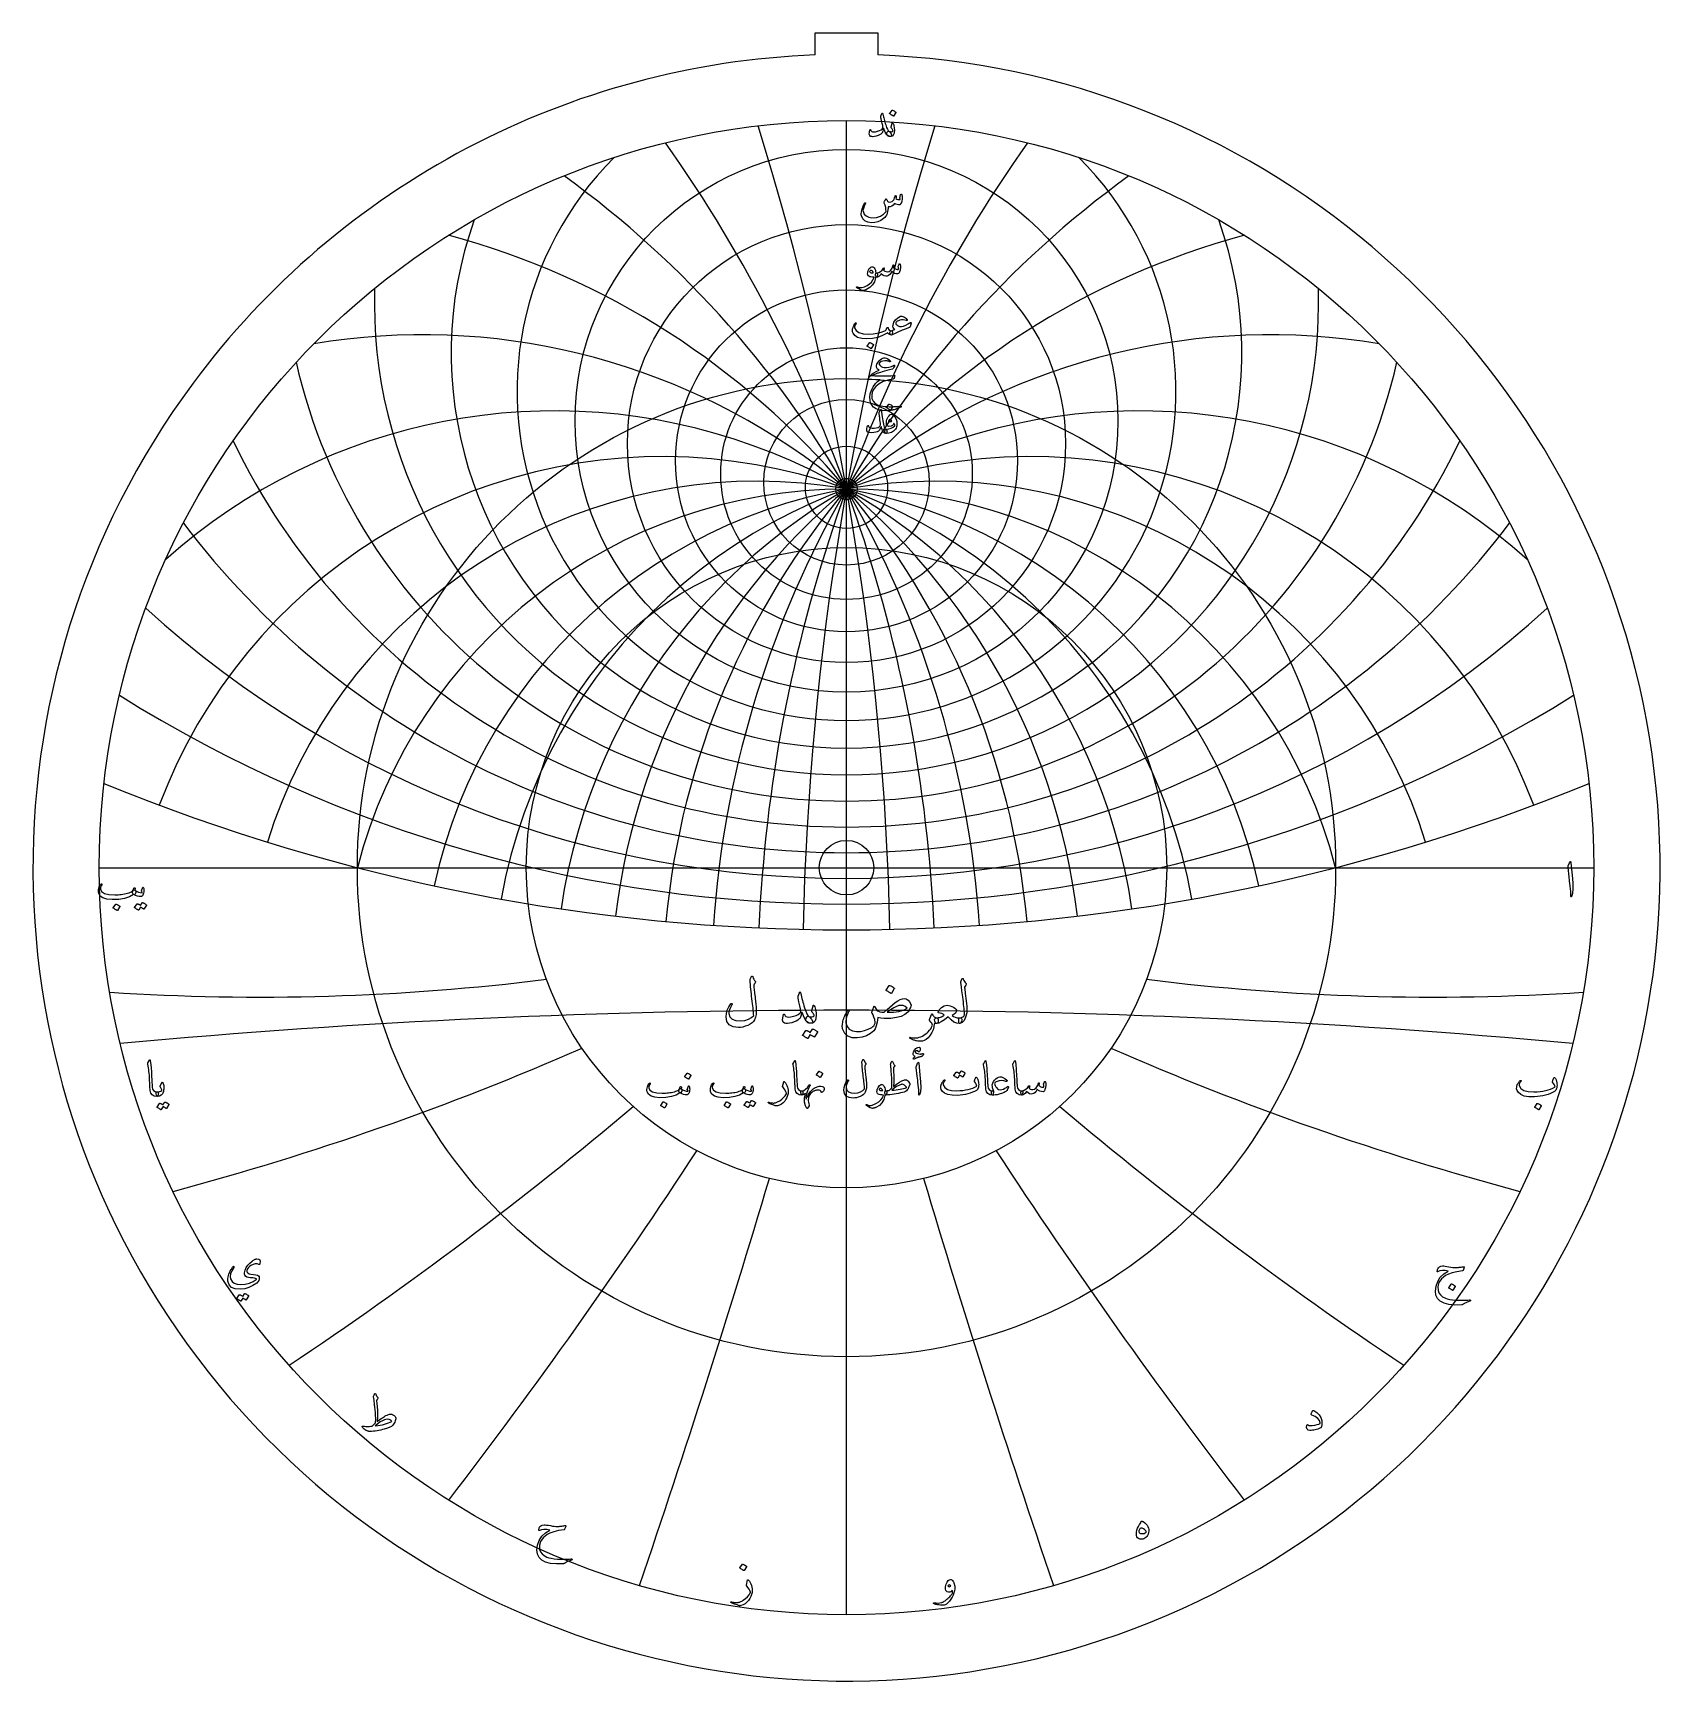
# Model space of a CAD drawing. Header units: millimetres. Extents: x -71 to 71, y -71 to 73.
import ezdxf

# ---------------------------------------------------------------- set-up
doc = ezdxf.new("R2010")
doc.units = ezdxf.units.MM
for name, color, linetype in [('CUT_INNER', 6, 'Continuous'), ('CUT_OUTER', 1, 'Continuous'), ('ENGRAVE', 7, 'Continuous'), ('ENGRAVE_FINE', 8, 'Continuous'), ('TEXT', 5, 'Continuous')]:
    doc.layers.add(name, color=color, linetype=linetype)

msp = doc.modelspace()

# ---------------------------------------------------------------- linework, layer by layer
at = {"layer": 'CUT_INNER'}
msp.add_circle((0, 0), 2.375, dxfattribs=at)
at = {"layer": 'CUT_OUTER'}
for points in [[(-2.7125, 72.6225), (2.7125, 72.6225), (2.7125, 70.7102)], [(-2.7125, 70.7102), (-2.7125, 72.6225)]]:
    msp.add_lwpolyline(points, dxfattribs=at)
for centre, radius, start, end in [((-0.0002, -0.0002), 70.7624, 143.437284, 87.803), ((-0.0008, 0.001), 70.7612, 92.196179, 143.437734)]:
    msp.add_arc(centre, radius, start, end, dxfattribs=at)
at = {"layer": 'ENGRAVE'}
for points in [[(0, -65), (0, 65)], [(-65, 0), (65, 0)], [(0, -65), (0, -27.8517)]]:
    msp.add_lwpolyline(points, dxfattribs=at)
for centre, radius in [((0, 0), 65), ((0, 38.8835), 23.6071), ((0, 36.8979), 19.0559), ((0, 35.3915), 14.8686), ((0, 34.2865), 10.9437), ((0, 0), 42.5483), ((0, 33.5304), 7.2007), ((0, 33.0894), 3.5726), ((0, 32.9444), 0.93), ((0, 0), 27.8517)]:
    msp.add_circle(centre, radius, dxfattribs=at)
for centre, radius, start, end in [((0, 41.4615), 28.6559, 134.845417, 45.154583), ((0, 44.7989), 34.3874, 160.359894, 19.640106), ((0, 49.1467), 41.0686, 178.254365, 1.745635), ((0, 54.8962), 49.1057, 192.859961, 347.140039), ((0, 62.6876), 59.1521, 205.59371, 334.40629), ((0, -11.0037), 43.9482, 14.5, 165.5), ((0, -11.0037), 43.9482, 14.5, 165.5), ((0, 73.6383), 72.3383, 217.12705, 322.87295), ((0, 89.8839), 90.8123, 227.837951, 312.162049), ((0, 116.0667), 119.2286, 237.963138, 302.036862), ((0, 164.5221), 169.9349, 247.662981, 292.337019), ((-51.0644, 190.575), 201.8335, 266.299742, 277.103709), ((51.0644, 190.575), 201.8335, 262.896291, 273.700258), ((-123.2453, 213.4672), 250.136, 284.982158, 293.625332), ((123.2453, 213.4672), 250.136, 246.374668, 255.017842), ((-232.2972, 232.2972), 331.2618, 303.702371, 310.184751), ((232.2972, 232.2972), 331.2618, 229.815249, 236.297629), ((-426.6308, 246.3154), 494.4648, 322.451708, 326.773295), ((426.6308, 246.3154), 494.4648, 213.226705, 217.548292), ((-951.5204, 254.9591), 986.0049, 341.2208455, 343.381639), ((951.5204, 254.9591), 986.0049, 196.618361, 198.7791545)]:
    msp.add_arc(centre, radius, start, end, dxfattribs=at)
at = {"layer": 'ENGRAVE_FINE'}
for centre, radius, start, end in [((-249.2424, -11.0037), 253.0874, 1.275347, 17.367591), ((-249.2424, -11.0037), 253.0874, 1.275347, 17.367591), ((249.2424, -11.0037), 253.0874, 162.632409, 178.724653), ((249.2424, -11.0037), 253.0874, 162.632409, 178.724653), ((-120.7466, -11.0037), 128.4958, 2.570044, 35.199227), ((-120.7466, -11.0037), 128.4958, 2.570044, 35.199227), ((120.7466, -11.0037), 128.4958, 144.800773, 177.429956), ((120.7466, -11.0037), 128.4958, 144.800773, 177.429956), ((-76.1205, -11.0037), 87.8963, 3.904621, 54.083754), ((-76.1205, -11.0037), 87.8963, 3.904621, 54.083754), ((76.1205, -11.0037), 87.8963, 125.916246, 176.095379), ((76.1205, -11.0037), 87.8963, 125.916246, 176.095379), ((-52.3754, -11.0037), 68.3712, 5.30213, 74.940025), ((-52.3754, -11.0037), 68.3712, 5.30213, 74.940025), ((52.3754, -11.0037), 68.3712, 105.059975, 174.69787), ((52.3754, -11.0037), 68.3712, 105.059975, 174.69787), ((-36.8769, -11.0037), 57.3703, 6.789823, 99.494308), ((-36.8769, -11.0037), 57.3703, 6.789823, 99.494308), ((36.8769, -11.0037), 57.3703, 80.505692, 173.210177), ((36.8769, -11.0037), 57.3703, 80.505692, 173.210177), ((-25.3735, -11.0037), 50.747, 8.401461, 131.819689), ((-25.3735, -11.0037), 50.747, 8.401461, 131.819689), ((25.3735, -11.0037), 50.747, 48.180311, 171.598539), ((25.3735, -11.0037), 50.747, 48.180311, 171.598539), ((-15.9958, -11.0037), 46.7687, 10.180676, 159.405261), ((-15.9958, -11.0037), 46.7687, 10.180676, 159.405261), ((15.9958, -11.0037), 46.7687, 20.594739, 169.819324), ((15.9958, -11.0037), 46.7687, 20.594739, 169.819324), ((-7.7492, -11.0037), 44.6261, 12.186153, 162.758056), ((-7.7492, -11.0037), 44.6261, 12.186153, 162.758056), ((7.7492, -11.0037), 44.6261, 17.241944, 167.813847), ((7.7492, -11.0037), 44.6261, 17.241944, 167.813847), ((0, -702.5096), 690.1079, 84.7476798, 95.2523202)]:
    msp.add_arc(centre, radius, start, end, dxfattribs=at)
at = {"layer": 'TEXT'}
for points in [[(3.1618, 65.5541), (3.1855, 65.4459), (3.2113, 65.336), (3.2392, 65.2242), (3.2691, 65.1106), (3.301, 64.9947), (3.3351, 64.876), (3.3712, 64.7545), (3.4093, 64.6301), (3.4864, 64.4063), (3.5568, 64.2382), (3.6205, 64.1258), (3.6774, 64.0691), (3.7272, 64.0353), (3.7775, 63.9876), (3.8283, 63.926), (3.8796, 63.8504), (3.928, 63.7569), (3.9414, 63.6865), (3.9198, 63.6393), (3.8631, 63.6153), (3.6798, 63.6339), (3.5176, 63.7556), (3.3766, 63.9804), (3.2567, 64.3083), (3.2541, 64.3137), (3.2505, 64.3176), (3.2459, 64.3199), (3.2402, 64.3207), (3.2361, 64.3199), (3.2319, 64.3176), (3.2278, 64.3137), (3.2237, 64.3083), (3.2121, 64.2552), (3.1979, 64.199), (3.1811, 64.1397), (3.1618, 64.0773), (3.1407, 64.0183), (3.1185, 63.969), (3.0953, 63.9296), (3.0711, 63.8999), (2.9839, 63.8239), (2.8751, 63.7566), (2.7447, 63.6981), (2.5926, 63.6483), (2.4379, 63.6114), (2.3038, 63.5957), (2.1904, 63.6011), (2.0976, 63.6277), (2.0182, 63.6942), (1.9821, 63.8113), (1.9893, 63.9788), (2.0398, 64.1969), (2.0447, 64.2042), (2.0512, 64.2093), (2.0591, 64.2124), (2.0687, 64.2134), (2.08, 64.2122), (2.0893, 64.2083), (2.0965, 64.2018), (2.1017, 64.1928), (2.1213, 64.1472), (2.1429, 64.1093), (2.1667, 64.0791), (2.1924, 64.0567), (2.2729, 64.0268), (2.3822, 64.0196), (2.5204, 64.035), (2.6874, 64.0732), (2.8656, 64.1304), (3.004, 64.1949), (3.1028, 64.2665), (3.1618, 64.3454), (3.1716, 64.4254), (3.1556, 64.562), (3.1139, 64.7554), (3.0463, 65.0054), (3.0138, 65.1372), (2.9947, 65.2437), (2.9891, 65.3249), (2.9968, 65.3808), (3.0752, 65.6036), (3.0837, 65.627), (3.0927, 65.6438), (3.1023, 65.6538), (3.1123, 65.6572), (3.1247, 65.6507), (3.1371, 65.6314), (3.1494, 65.5992), (3.1618, 65.5541)], [(3.9951, 64.2217), (3.9708, 64.2622), (3.9476, 64.297), (3.9255, 64.3261), (3.9043, 64.3496), (3.8891, 64.3697), (3.8806, 64.3929), (3.8788, 64.4192), (3.8837, 64.4486), (3.9703, 64.7621), (3.9824, 64.7894), (3.9982, 64.7971), (4.0175, 64.7853), (4.0404, 64.7538), (4.075, 64.687), (4.1044, 64.6063), (4.1286, 64.5117), (4.1477, 64.4032), (4.1588, 64.299), (4.1632, 64.1969), (4.1608, 64.0969), (4.1518, 63.9989), (4.1371, 63.9136), (4.1178, 63.8391), (4.0938, 63.7754), (4.0652, 63.7226), (4.0299, 63.6834), (3.9817, 63.6524), (3.9206, 63.6298), (3.8466, 63.6153), (3.7708, 63.6125), (3.7001, 63.6246), (3.6346, 63.6517), (3.5743, 63.6937), (3.5276, 63.7471), (3.5032, 63.8082), (3.5008, 63.877), (3.5207, 63.9536), (3.5524, 64.0162), (3.5898, 64.0557), (3.6328, 64.0719), (3.6816, 64.0649), (3.794, 64.0379), (3.8919, 64.035), (3.9755, 64.0564), (4.0446, 64.1021), (4.0461, 64.1142), (4.0384, 64.1382), (4.0214, 64.174), (3.9951, 64.2217)], [(3.9579, 65.9088), (3.9631, 65.914), (3.9703, 65.9171), (3.9796, 65.9181), (3.9909, 65.9171), (4.0711, 65.8846), (4.1467, 65.8449), (4.2176, 65.798), (4.2838, 65.7438), (4.2903, 65.7356), (4.2931, 65.7273), (4.2923, 65.7191), (4.2879, 65.7108), (4.0941, 65.3973), (4.0868, 65.3898), (4.0776, 65.388), (4.0662, 65.3919), (4.0528, 65.4014), (4.0412, 65.4097), (4.0229, 65.4221), (3.9979, 65.4386), (3.9662, 65.4592), (3.9273, 65.4839), (3.8806, 65.5128), (3.8262, 65.5458), (3.7641, 65.5829), (3.7558, 65.5891), (3.7517, 65.5953), (3.7517, 65.6015), (3.7558, 65.6077)], [(4.7066, 58.5595), (4.7138, 58.5775), (4.7231, 58.5904), (4.7345, 58.5982), (4.7479, 58.6007), (4.7651, 58.5987), (4.7798, 58.5925), (4.792, 58.5822), (4.8015, 58.5677), (4.825, 58.5162), (4.8417, 58.4522), (4.8518, 58.3759), (4.8551, 58.2872), (4.8461, 58.1424), (4.819, 58.0047), (4.7739, 57.8742), (4.7107, 57.751), (4.6891, 57.7213), (4.6654, 57.6984), (4.6396, 57.6822), (4.6117, 57.6726), (4.5109, 57.6662), (4.4024, 57.684), (4.2861, 57.726), (4.1621, 57.7922), (4.0577, 57.6492), (3.9342, 57.554), (3.7916, 57.5068), (3.63, 57.5076), (3.6247, 57.4206), (3.6171, 57.3369), (3.6072, 57.2566), (3.5949, 57.1797), (3.5804, 57.1056), (3.5635, 57.0338), (3.5443, 56.9643), (3.5227, 56.8971), (3.4727, 56.7759), (3.4052, 56.6641), (3.3201, 56.5614), (3.2175, 56.4681), (2.9775, 56.3083), (2.7235, 56.1959), (2.4557, 56.1309), (2.1739, 56.1134), (1.8565, 56.1564), (1.6057, 56.2691), (1.4213, 56.4514), (1.3035, 56.7032), (1.2875, 56.794), (1.2849, 56.9012), (1.2958, 57.025), (1.32, 57.1652), (1.3589, 57.3189), (1.4138, 57.4787), (1.4847, 57.6448), (1.5716, 57.817), (1.5786, 57.8278), (1.5871, 57.8356), (1.5971, 57.8402), (1.6087, 57.8417), (1.6204, 57.8407), (1.6304, 57.8376), (1.6389, 57.8325), (1.6459, 57.8252), (1.6505, 57.8147), (1.6521, 57.8036), (1.6505, 57.792), (1.6459, 57.7799), (1.5355, 57.5507), (1.4644, 57.3622), (1.4324, 57.2145), (1.4396, 57.1075), (1.5438, 56.8716), (1.7077, 56.7002), (1.9315, 56.5932), (2.2151, 56.5506), (2.6116, 56.5759), (2.9473, 56.6764), (3.2221, 56.8523), (3.4361, 57.1034), (3.4354, 57.2689), (3.4083, 57.4437), (3.3549, 57.6278), (3.2752, 57.8211), (3.2652, 57.8407), (3.2598, 57.8582), (3.259, 57.8737), (3.2629, 57.8871), (3.285, 57.9331), (3.3062, 57.9763), (3.3263, 58.0167), (3.3454, 58.0542), (3.3634, 58.0883), (3.3804, 58.1186), (3.3964, 58.1451), (3.4114, 58.1676), (3.4199, 58.1772), (3.4289, 58.181), (3.4384, 58.1792), (3.4485, 58.1717), (3.4537, 58.1661), (3.4609, 58.1573), (3.4702, 58.1454), (3.4815, 58.1305), (3.4944, 58.1124), (3.5083, 58.0913), (3.5233, 58.0671), (3.5393, 58.0397), (3.5717, 57.9872), (3.5991, 57.949), (3.6212, 57.9253), (3.6382, 57.916), (3.7455, 57.907), (3.8527, 57.9253), (3.96, 57.9709), (4.0672, 58.0439), (4.1062, 58.0923), (4.1446, 58.1717), (4.1825, 58.2821), (4.2199, 58.4234), (4.2235, 58.4368), (4.2302, 58.4481), (4.24, 58.4574), (4.2529, 58.4646), (4.265, 58.4693), (4.2766, 58.4708), (4.2877, 58.4693), (4.2982, 58.4646), (4.314, 58.4388), (4.3199, 58.3904), (4.316, 58.3192), (4.3024, 58.2254), (4.3856, 58.1743), (4.4746, 58.1408), (4.5692, 58.1248), (4.6695, 58.1264), (4.6682, 58.1565), (4.6643, 58.181), (4.6579, 58.1998), (4.6489, 58.213), (4.6386, 58.2254), (4.6324, 58.2377), (4.6303, 58.2501), (4.6324, 58.2625)], [(2.5266, 51.323), (2.4299, 50.9834), (2.2677, 50.6991), (2.0401, 50.4699), (1.7469, 50.2958), (1.7059, 50.2782), (1.6655, 50.2623), (1.6255, 50.2483), (1.5861, 50.236), (1.5474, 50.2258), (1.5097, 50.218), (1.4731, 50.2124), (1.4376, 50.2092), (1.3489, 50.2219), (1.2313, 50.268), (1.0849, 50.3477), (0.9096, 50.4608), (0.8907, 50.4771), (0.8797, 50.4928), (0.8763, 50.508), (0.8807, 50.5227), (0.8905, 50.5341), (0.9034, 50.5392), (0.9194, 50.5382), (0.9384, 50.531), (1.1207, 50.4719), (1.3252, 50.4722), (1.5518, 50.5317), (1.8006, 50.6506), (2.0037, 50.7885), (2.1718, 50.9507), (2.3048, 51.1371), (2.4028, 51.3477), (2.402, 51.3552), (2.3997, 51.3611), (2.3959, 51.3655), (2.3904, 51.3683), (2.2484, 51.3766), (2.1275, 51.3931), (2.0277, 51.4178), (1.9491, 51.4508), (1.8882, 51.5019), (1.8501, 51.5725), (1.8346, 51.6628), (1.8418, 51.7726), (1.8441, 51.7872), (1.847, 51.802), (1.8503, 51.8171), (1.8542, 51.8324), (1.8586, 51.8483), (1.8635, 51.8649), (1.8689, 51.8823), (1.8748, 51.9005), (1.9233, 52.0183), (1.9821, 52.116), (2.0512, 52.1936), (2.1306, 52.2511), (2.2118, 52.2825), (2.2863, 52.282), (2.3541, 52.2495), (2.4152, 52.1851), (2.4686, 52.0954), (2.509, 51.9912), (2.5366, 51.8726), (2.5513, 51.7396), (2.5594, 51.7397), (2.5673, 51.7401), (2.5749, 51.7408), (2.5823, 51.7417), (2.5896, 51.7426), (2.5972, 51.7432), (2.6051, 51.7436), (2.6132, 51.7437), (2.641, 51.7378), (2.6627, 51.72), (2.6782, 51.6904), (2.6874, 51.6488), (2.6913, 51.6032), (2.6905, 51.5571), (2.6851, 51.5104), (2.6751, 51.4632), (2.6619, 51.4217), (2.6472, 51.3921), (2.631, 51.3743), (2.6132, 51.3683), (2.5348, 51.3683), (2.5343, 51.3609), (2.5328, 51.3508), (2.5302, 51.3382), (2.5266, 51.323)], [(2.3286, 51.785), (2.2853, 51.8605), (2.2378, 51.9139), (2.1862, 51.9451), (2.1306, 51.9541), (2.0973, 51.9453), (2.0677, 51.9314), (2.0416, 51.9123), (2.0192, 51.8881), (2.012, 51.8752), (2.0109, 51.8613), (2.0161, 51.8463), (2.0274, 51.8303), (2.07, 51.793), (2.1316, 51.7674), (2.2123, 51.7538), (2.3121, 51.752), (2.3224, 51.754), (2.3286, 51.7602), (2.3306, 51.7705), (2.3286, 51.785)], [(4.6097, 52.544), (4.6187, 52.5502), (4.6293, 52.5481), (4.6414, 52.5378), (4.6551, 52.5192), (4.6698, 52.4878), (4.6808, 52.4429), (4.6883, 52.3846), (4.6922, 52.313), (4.6935, 52.2315), (4.6891, 52.1521), (4.679, 52.0748), (4.6633, 51.9995), (4.6174, 51.853), (4.5664, 51.7478), (4.5102, 51.6839), (4.4488, 51.6612), (4.3037, 51.6697), (4.1693, 51.7076), (4.0459, 51.7749), (3.9332, 51.8716), (3.8558, 51.7192), (3.7641, 51.6004), (3.6578, 51.515), (3.5372, 51.4632), (3.4106, 51.4519), (3.2825, 51.4838), (3.1528, 51.5591), (3.0216, 51.6777), (2.9153, 51.5424), (2.8112, 51.4457), (2.7091, 51.3877), (2.6091, 51.3683), (2.589, 51.3797), (2.5699, 51.4137), (2.5518, 51.4704), (2.5348, 51.5498), (2.5286, 51.6282), (2.5389, 51.686), (2.5657, 51.7231), (2.6091, 51.7396), (2.7993, 51.7827), (2.9659, 51.8664), (3.1087, 51.991), (3.2278, 52.1562), (3.2343, 52.1652), (3.2412, 52.1717), (3.2487, 52.1756), (3.2567, 52.1768), (3.2665, 52.1758), (3.2752, 52.1727), (3.283, 52.1676), (3.2897, 52.1603), (3.2936, 52.1382), (3.2845, 52.1005), (3.2626, 52.0474), (3.2278, 51.9788), (3.2734, 51.926), (3.3443, 51.8871), (3.4405, 51.8621), (3.5619, 51.851), (3.7133, 51.8827), (3.8455, 51.9861), (3.9587, 52.1611), (4.0528, 52.4078), (4.0575, 52.4205), (4.0631, 52.4295), (4.0698, 52.4349), (4.0776, 52.4367), (4.0892, 52.4357), (4.0992, 52.4326), (4.1077, 52.4274), (4.1147, 52.4202), (4.1198, 52.4099), (4.1229, 52.3996), (4.124, 52.3893), (4.1229, 52.379), (4.0817, 52.2057), (4.1299, 52.1629), (4.1879, 52.1253), (4.2557, 52.0928), (4.3333, 52.0655), (4.4089, 52.0477), (4.4663, 52.0438), (4.5058, 52.0539), (4.5272, 52.0778), (4.5341, 52.1145), (4.5303, 52.1665), (4.5156, 52.2341), (4.4901, 52.3171), (4.4944, 52.3406), (4.5158, 52.3862), (4.5543, 52.454), (4.6097, 52.544)], [(0.759, 47.3862), (0.7737, 47.4022), (0.7889, 47.4089), (0.8046, 47.4063), (0.8209, 47.3944), (0.8332, 47.379), (0.8374, 47.3614), (0.8332, 47.3418), (0.8209, 47.3202), (0.758, 47.2227), (0.7177, 47.1325), (0.7002, 47.0495), (0.7054, 46.9737), (0.8345, 46.7246), (1.0859, 46.5509), (1.4595, 46.4524), (1.9552, 46.4292), (2.3231, 46.4563), (2.6761, 46.5127), (3.0141, 46.5986), (3.3371, 46.7138), (3.3941, 46.7476), (3.4413, 46.7994), (3.4787, 46.8693), (3.5063, 46.9572), (3.5155, 46.9822), (3.531, 46.9995), (3.5527, 47.009), (3.5805, 47.0108), (3.6004, 47.0023), (3.6145, 46.985), (3.623, 46.959), (3.6259, 46.9242), (3.6452, 46.8381), (3.6991, 46.7736), (3.7875, 46.7308), (3.9105, 46.7097), (3.9548, 46.6999), (3.9848, 46.6746), (4.0002, 46.6339), (4.0012, 46.5777), (3.9863, 46.473), (3.9662, 46.3982), (3.9409, 46.3534), (3.9105, 46.3384), (3.82, 46.3503), (3.7342, 46.3859), (3.6529, 46.4452), (3.5764, 46.5282), (3.5699, 46.5315), (3.5588, 46.5292), (3.5431, 46.5212), (3.5227, 46.5076), (3.1381, 46.291), (2.7184, 46.1363), (2.2636, 46.0435), (1.7737, 46.0126), (1.321, 46.0435), (0.9694, 46.1363), (0.7188, 46.291), (0.5692, 46.5076), (0.5352, 46.6285), (0.5239, 46.752), (0.5352, 46.878), (0.5692, 47.0067), (0.6151, 47.1263), (0.6621, 47.2294), (0.71, 47.3161), (0.759, 47.3862)], [(5.6141, 47.3738), (5.5316, 47.0438), (5.5223, 47.0278), (5.5069, 47.0129), (5.4852, 46.999), (5.4574, 46.9861), (5.3956, 46.9643), (5.33, 46.9402), (5.2605, 46.9137), (5.1872, 46.885), (5.11, 46.8542), (5.0289, 46.8216), (4.9439, 46.7872), (4.8551, 46.7509), (3.9064, 46.3384), (3.8631, 46.348), (3.828, 46.3766), (3.8012, 46.4243), (3.7826, 46.4911), (3.7795, 46.562), (3.7991, 46.622), (3.8414, 46.6713), (3.9064, 46.7097), (3.9145, 46.7134), (3.9306, 46.7205), (3.9547, 46.731), (3.9868, 46.7447), (4.0266, 46.7616), (4.074, 46.7814), (4.1287, 46.8039), (4.191, 46.8293), (4.1108, 46.9116), (4.06, 47.0015), (4.0386, 47.0992), (4.0466, 47.2047), (4.126, 47.4555), (4.2611, 47.6677), (4.4519, 47.8412), (4.6984, 47.9761), (4.7523, 47.9887), (4.8149, 47.9853), (4.8863, 47.966), (4.9665, 47.9307), (5.0498, 47.8825), (5.1263, 47.8286), (5.1962, 47.769), (5.2594, 47.7038), (5.2772, 47.6798), (5.2852, 47.6574), (5.2834, 47.6365), (5.2718, 47.6172), (5.2542, 47.6022), (5.2346, 47.5945), (5.213, 47.594), (5.1892, 47.6007), (5.0658, 47.6396), (4.9345, 47.6574), (4.7956, 47.6541), (4.6489, 47.6296), (4.5161, 47.5899), (4.4107, 47.5367), (4.3325, 47.4702), (4.2818, 47.3903), (4.2766, 47.3547), (4.29, 47.314), (4.322, 47.2681), (4.3725, 47.2171), (4.4302, 47.1707), (4.488, 47.1346), (4.5457, 47.1088), (4.6035, 47.0933), (4.7765, 47.0889), (4.9613, 47.1253), (5.1581, 47.2024), (5.3666, 47.3202), (5.3891, 47.3344), (5.411, 47.348), (5.4324, 47.3612), (5.4533, 47.3738), (5.4734, 47.3857), (5.4924, 47.3965), (5.5105, 47.4063), (5.5275, 47.4151), (5.5747, 47.4372), (5.6048, 47.4377), (5.618, 47.4166), (5.6141, 47.3738)], [(2.0089, 45.6743), (2.014, 45.6795), (2.0212, 45.6826), (2.0305, 45.6836), (2.0419, 45.6826), (2.1221, 45.6501), (2.1976, 45.6104), (2.2685, 45.5635), (2.3348, 45.5093), (2.3412, 45.5011), (2.344, 45.4928), (2.3433, 45.4846), (2.3389, 45.4763), (2.145, 45.1628), (2.1378, 45.1553), (2.1285, 45.1535), (2.1172, 45.1574), (2.1037, 45.1669), (2.0921, 45.1752), (2.0738, 45.1876), (2.0488, 45.2041), (2.0171, 45.2247), (1.9782, 45.2494), (1.9315, 45.2783), (1.8771, 45.3113), (1.815, 45.3484), (1.8067, 45.3546), (1.8026, 45.3608), (1.8026, 45.367), (1.8067, 45.3732)], [(4.1848, 43.7039), (4.1882, 43.6748), (4.1693, 43.6204), (4.1284, 43.5407), (4.0652, 43.4358), (4.0518, 43.4188), (4.0363, 43.4048), (4.0188, 43.394), (3.9992, 43.3863), (3.7352, 43.3136), (3.5001, 43.2481), (3.2938, 43.1898), (3.1164, 43.1388), (2.9679, 43.0952), (2.8483, 43.0594), (2.7576, 43.0313), (2.6957, 43.0109), (2.1966, 42.7881), (2.1615, 42.7856), (2.1347, 42.7902), (2.1161, 42.8021), (2.1058, 42.8211), (2.1056, 42.8281), (2.1089, 42.8366), (2.1159, 42.8467), (2.1264, 42.8583), (2.228, 42.9537), (2.3801, 43.0542), (2.5828, 43.1599), (2.8359, 43.2708), (2.7671, 43.3296), (2.7091, 43.3863), (2.6619, 43.4409), (2.6256, 43.4935), (2.6031, 43.551), (2.5977, 43.6204), (2.6093, 43.7016), (2.6379, 43.7946), (2.6843, 43.8916), (2.7493, 43.9885), (2.8328, 44.0855), (2.9349, 44.1824), (3.0461, 44.2662), (3.1525, 44.3237), (3.2544, 44.3549), (3.3516, 44.3598), (3.4833, 44.3332), (3.6022, 44.2783), (3.7081, 44.195), (3.8012, 44.0834), (3.8094, 44.0695), (3.8136, 44.0566), (3.8136, 44.0447), (3.8094, 44.0339), (3.8004, 44.0238), (3.7898, 44.0184), (3.7777, 44.0177), (3.7641, 44.0215), (3.7033, 44.0409), (3.645, 44.0576), (3.5889, 44.0718), (3.5351, 44.0834), (3.4839, 44.0922), (3.4356, 44.0978), (3.3901, 44.1004), (3.3474, 44.0999), (3.1698, 44.079), (3.0205, 44.0287), (2.8996, 43.9491), (2.8071, 43.84), (2.9055, 43.7103), (3.0154, 43.6142), (3.1365, 43.5515), (3.2691, 43.5224), (3.4663, 43.5203), (3.6785, 43.5513), (3.9056, 43.6152), (4.1477, 43.7121), (4.1577, 43.7147), (4.1673, 43.7142), (4.1763, 43.7106), (4.1848, 43.7039)], [(2.4729, 42.8005), (3.0022, 42.782), (3.4598, 42.7799), (3.8458, 42.7943), (4.1601, 42.8253), (4.1697, 42.8264), (4.1781, 42.8258), (4.1852, 42.8233), (4.191, 42.8191), (4.1953, 42.8133), (4.1977, 42.8062), (4.1983, 42.7978), (4.1972, 42.7881), (4.1891, 42.7505), (4.1812, 42.716), (4.1736, 42.6845), (4.1662, 42.6561), (4.1592, 42.6309), (4.1523, 42.6087), (4.1458, 42.5896), (4.1394, 42.5736), (4.126, 42.5481), (4.1106, 42.5293), (4.093, 42.5172), (4.0734, 42.5118), (3.597, 42.4254), (3.1824, 42.2901), (2.8297, 42.1057), (2.5389, 41.8724), (2.392, 41.7046), (2.2852, 41.5269), (2.2187, 41.3395), (2.1924, 41.1423), (2.2177, 40.8326), (2.3182, 40.5802), (2.4941, 40.3851), (2.7452, 40.2471), (2.8754, 40.2054), (3.0185, 40.1708), (3.1744, 40.1435), (3.3433, 40.1234), (3.5248, 40.1102), (3.7187, 40.1038), (3.9249, 40.1041), (4.1436, 40.111), (4.2213, 40.1154), (4.2977, 40.1203), (4.3729, 40.1257), (4.4467, 40.1316), (4.5188, 40.1381), (4.5885, 40.1451), (4.656, 40.1525), (4.7211, 40.1605), (4.7409, 40.1616), (4.7551, 40.1564), (4.7636, 40.1451), (4.7664, 40.1275), (4.7649, 40.1072), (4.7603, 40.0914), (4.7525, 40.0803), (4.7417, 40.0739), (4.6252, 40.0247), (4.5148, 39.9801), (4.4107, 39.9401), (4.3127, 39.9048), (4.2212, 39.8738), (4.1363, 39.847), (4.0582, 39.8243), (3.9868, 39.8058), (3.9197, 39.7921), (3.8543, 39.78), (3.7907, 39.7694), (3.729, 39.7604), (3.6688, 39.7534), (3.6099, 39.7491), (3.5523, 39.7472), (3.4959, 39.748), (3.1113, 39.7779), (2.7906, 39.8429), (2.5338, 39.9429), (2.3409, 40.078), (2.1994, 40.2469), (2.1007, 40.4441), (2.0447, 40.6697), (2.0316, 40.9236), (2.072, 41.2387), (2.1687, 41.5445), (2.3216, 41.8409), (2.5307, 42.1281), (2.6124, 42.215), (2.705, 42.2983), (2.8084, 42.378), (2.9226, 42.454), (1.9243, 42.4623), (1.9003, 42.4726), (1.8903, 42.4911), (1.8941, 42.518), (1.9119, 42.553), (1.9455, 42.6041), (1.9759, 42.65), (2.0032, 42.6907), (2.0274, 42.7263), (2.0486, 42.7564), (2.0666, 42.7809), (2.0816, 42.7997), (2.0934, 42.8129), (2.1202, 42.8152), (2.1924, 42.8139), (2.31, 42.809), (2.4729, 42.8005)], [(3.6878, 40.3277), (3.6929, 40.3329), (3.7001, 40.336), (3.7094, 40.337), (3.7207, 40.336), (3.8009, 40.3035), (3.8765, 40.2638), (3.9474, 40.2169), (4.0136, 40.1627), (4.0201, 40.1545), (4.0229, 40.1462), (4.0221, 40.138), (4.0177, 40.1297), (3.8239, 39.8162), (3.8167, 39.8087), (3.8074, 39.8069), (3.796, 39.8108), (3.7826, 39.8203), (3.771, 39.8286), (3.7527, 39.841), (3.7277, 39.8575), (3.696, 39.8781), (3.6571, 39.9028), (3.6104, 39.9317), (3.556, 39.9647), (3.4939, 40.0018), (3.4856, 40.008), (3.4815, 40.0142), (3.4815, 40.0204), (3.4856, 40.0266)], [(3.432, 38.1415), (3.4619, 38.127), (3.4856, 38.1043), (3.5032, 38.0734), (3.5145, 38.0342), (3.522, 37.9858), (3.5238, 37.9393), (3.5199, 37.895), (3.5104, 37.8527), (3.4962, 37.8166), (3.4784, 37.7908), (3.457, 37.7754), (3.432, 37.7702), (3.3085, 37.8045), (3.2062, 37.8909), (3.1249, 38.0293), (3.0649, 38.2198), (3.0571, 38.2527), (3.0504, 38.2812), (3.0448, 38.3053), (3.0401, 38.325), (3.0365, 38.3404), (3.0339, 38.3513), (3.0324, 38.3579), (3.0319, 38.3601), (3.0257, 38.3722), (3.0195, 38.3756), (3.0133, 38.3702), (3.0071, 38.356), (2.937, 38.1977), (2.8586, 38.0734), (2.772, 37.9832), (2.6771, 37.927), (2.5395, 37.8837), (2.3781, 37.8568), (2.193, 37.8465), (1.9841, 37.8527), (1.8446, 37.8958), (1.7686, 38.0002), (1.756, 38.166), (1.8067, 38.3931), (1.8184, 38.4204), (1.8325, 38.4405), (1.8493, 38.4534), (1.8686, 38.4591), (1.8877, 38.4573), (1.9037, 38.4478), (1.9166, 38.4305), (1.9264, 38.4055), (1.9473, 38.3521), (1.9728, 38.3116), (2.0029, 38.284), (2.0377, 38.2693), (2.2329, 38.2394), (2.4183, 38.2363), (2.5939, 38.2601), (2.7596, 38.3106), (2.8316, 38.3482), (2.8906, 38.3993), (2.9367, 38.4637), (2.97, 38.5416), (2.9679, 38.5785), (2.9576, 38.6643), (2.9391, 38.7992), (2.9122, 38.983), (2.8986, 39.0813), (2.8865, 39.1701), (2.8759, 39.2494), (2.8669, 39.3192), (2.8591, 39.3788), (2.8524, 39.428), (2.8468, 39.4665), (2.8421, 39.4945), (2.8383, 39.5373), (2.839, 39.5749), (2.8444, 39.6074), (2.8545, 39.6347), (2.8705, 39.6686), (2.8854, 39.7002), (2.8994, 39.7295), (2.9122, 39.7564), (2.9239, 39.781), (2.9339, 39.8033), (2.9424, 39.8233), (2.9494, 39.841), (2.9566, 39.8552), (2.9659, 39.8647), (2.9772, 39.8696), (2.9906, 39.8698), (3.0053, 39.8642), (3.0164, 39.8554), (3.0239, 39.8435), (3.0278, 39.8286), (3.0529, 39.6176), (3.0788, 39.4176), (3.1055, 39.2288), (3.1329, 39.051), (3.1609, 38.8844), (3.1891, 38.7288), (3.2176, 38.5843), (3.2464, 38.4508), (3.2812, 38.3263), (3.3237, 38.2333), (3.374, 38.1716), (3.432, 38.1415)], [(3.9064, 39.4573), (3.9347, 39.4532), (3.9662, 39.4408), (4.0007, 39.4202), (4.0384, 39.3913), (4.1995, 39.2196), (4.3117, 39.0263), (4.3748, 38.8113), (4.389, 38.5746), (4.3764, 38.4514), (4.3508, 38.3415), (4.3124, 38.2451), (4.2611, 38.1621), (4.0948, 37.9907), (3.9012, 37.8682), (3.6803, 37.7947), (3.432, 37.7702), (3.407, 37.7762), (3.3856, 37.7939), (3.3678, 37.8236), (3.3536, 37.8651), (3.3483, 37.888), (3.3449, 37.9115), (3.3432, 37.9355), (3.3433, 37.96), (3.3447, 37.9842), (3.3469, 38.0074), (3.3499, 38.0296), (3.3536, 38.0507), (3.3647, 38.0873), (3.3815, 38.1147), (3.4039, 38.1327), (3.432, 38.1415), (3.6738, 38.174), (3.8837, 38.2343), (4.0616, 38.3225), (4.2075, 38.4385), (4.2005, 38.4965), (4.192, 38.5426), (4.182, 38.5769), (4.1704, 38.5993), (4.1565, 38.6187), (4.1436, 38.6313), (4.1317, 38.6372), (4.1209, 38.6365), (4.1134, 38.6339), (4.1075, 38.6303), (4.1031, 38.6256), (4.1002, 38.62), (4.0605, 38.5385), (4.0116, 38.4756), (3.9533, 38.4313), (3.8857, 38.4055), (3.6896, 38.3903), (3.5547, 38.4436), (3.4812, 38.5656), (3.4691, 38.7561), (3.4856, 38.8654), (3.5186, 38.9788), (3.5681, 39.0964), (3.6341, 39.2181), (3.7037, 39.3228), (3.7723, 39.3975), (3.8399, 39.4424), (3.9064, 39.4573)], [(3.7702, 39.0118), (3.7293, 39.0002), (3.697, 38.9696), (3.6736, 38.9198), (3.6589, 38.851), (3.6591, 38.8401), (3.6599, 38.8324), (3.6612, 38.8278), (3.663, 38.8262), (3.7045, 38.8162), (3.7465, 38.8108), (3.7891, 38.81), (3.8321, 38.8138), (3.87, 38.8218), (3.9012, 38.8334), (3.9257, 38.8487), (3.9435, 38.8675), (3.8971, 38.9337), (3.8528, 38.9799), (3.8105, 39.0059), (3.7702, 39.0118)], [(62.8913, 0.4169), (62.9334, 0.4983), (62.9672, 0.5269), (62.9928, 0.5027), (63.0101, 0.4257), (63.1113, -0.6523), (63.1715, -1.314), (63.185, -1.8425), (63.1517, -2.238), (63.0717, -2.5003), (63.0571, -2.5218), (63.0442, -2.5333), (63.0329, -2.535), (63.0233, -2.5267), (63.0156, -2.5138), (63.0101, -2.497), (63.0068, -2.4764), (63.0057, -2.4519), (63.0057, -2.2613), (62.9969, -2.0592), (62.9793, -1.8455), (62.9529, -1.6203), (62.9471, -1.5615), (62.9298, -1.4025), (62.9009, -1.1435), (62.8605, -0.7843), (62.7637, 0.0121), (62.7615, 0.0544), (62.7637, 0.0935), (62.7703, 0.1292), (62.7813, 0.1617)], [(-61.9013, -1.9503), (-61.897, -1.9525), (-61.893, -1.9547), (-61.8893, -1.9569), (-61.8859, -1.9591), (-61.8825, -1.9616), (-61.8787, -1.9646), (-61.8748, -1.9682), (-61.8705, -1.9723), (-61.835, -2.0141), (-61.821, -2.0735), (-61.8284, -2.1505), (-61.8573, -2.2451), (-61.884, -2.3026), (-61.9112, -2.3386), (-61.939, -2.3532), (-61.9673, -2.3463), (-61.9816, -2.3394), (-61.9937, -2.3364), (-62.0036, -2.3372), (-62.0113, -2.3419), (-62.3721, -2.5394), (-62.8033, -2.6785), (-63.3049, -2.7594), (-63.8769, -2.7819), (-64.3394, -2.7423), (-64.6887, -2.6367), (-64.9246, -2.4651), (-65.0473, -2.2275), (-65.0663, -2.1153), (-65.0704, -2.0031), (-65.0597, -1.8909), (-65.0341, -1.7787), (-64.9992, -1.6794), (-64.956, -1.5884), (-64.9046, -1.5056), (-64.8449, -1.4311), (-64.8336, -1.4218), (-64.8218, -1.4157), (-64.8094, -1.413), (-64.7965, -1.4135), (-64.7844, -1.4187), (-64.7745, -1.4256), (-64.7668, -1.4341), (-64.7613, -1.4443), (-64.7588, -1.4542), (-64.7602, -1.4663), (-64.7654, -1.4806), (-64.7745, -1.4971), (-64.8383, -1.5906), (-64.8801, -1.6819), (-64.8999, -1.771), (-64.8977, -1.8579), (-64.7932, -2.0757), (-64.5501, -2.2319), (-64.1684, -2.3265), (-63.6481, -2.3595), (-63.5052, -2.3573), (-63.3626, -2.3507), (-63.2203, -2.3397), (-63.0783, -2.3243), (-62.9374, -2.3045), (-62.7983, -2.2803), (-62.6613, -2.2517), (-62.5261, -2.2187), (-62.3949, -2.1813), (-62.2874, -2.1439), (-62.2035, -2.1065), (-62.1433, -2.0691), (-62.1201, -2.0493), (-62.0987, -2.0251), (-62.0794, -1.9965), (-62.0619, -1.9635), (-62.0455, -1.9267), (-62.0294, -1.8865), (-62.0136, -1.8431), (-61.9981, -1.7963), (-61.992, -1.782), (-61.9827, -1.7699), (-61.97, -1.76), (-61.9541, -1.7523), (-61.937, -1.7482), (-61.9211, -1.749), (-61.9062, -1.7548), (-61.8925, -1.7655), (-61.8815, -1.7804), (-61.8749, -1.7985), (-61.8727, -1.82), (-61.8749, -1.8447)], [(-62.0333, -2.3023), (-62.0811, -2.2569), (-62.1059, -2.2), (-62.1075, -2.1315), (-62.0861, -2.0515), (-62.0396, -1.9797), (-61.997, -1.936), (-61.9582, -1.9203), (-61.9233, -1.9327), (-61.7583, -2.0419), (-61.5933, -2.1186), (-61.4283, -2.1629), (-61.2633, -2.1747), (-61.2575, -2.1736), (-61.2534, -2.1703), (-61.2509, -2.1648), (-61.2501, -2.1571), (-61.2542, -2.1425), (-61.2666, -2.1208), (-61.2872, -2.0919), (-61.3161, -2.0559), (-61.3216, -2.0449), (-61.3249, -2.0339), (-61.326, -2.0229), (-61.3249, -2.0119), (-61.2193, -1.7083), (-61.2143, -1.6968), (-61.2083, -1.6885), (-61.2011, -1.6836), (-61.1929, -1.6819), (-61.1846, -1.6833), (-61.1775, -1.6874), (-61.1714, -1.6943), (-61.1665, -1.7039), (-61.1335, -1.8026), (-61.1137, -1.9008), (-61.1071, -1.9984), (-61.1137, -2.0955), (-61.1351, -2.2162), (-61.1643, -2.3144), (-61.2011, -2.39), (-61.2457, -2.4431), (-61.2795, -2.4723), (-61.3106, -2.4937), (-61.3389, -2.5075), (-61.3645, -2.5135), (-61.5119, -2.5168), (-61.6725, -2.4827), (-61.8463, -2.4112), (-62.0333, -2.3023)], [(-63.5689, -3.1735), (-63.5634, -3.168), (-63.5557, -3.1647), (-63.5458, -3.1636), (-63.5337, -3.1647), (-63.4482, -3.1994), (-63.3676, -3.2417), (-63.292, -3.2918), (-63.2213, -3.3495), (-63.2144, -3.3583), (-63.2114, -3.3671), (-63.2122, -3.3759), (-63.2169, -3.3847), (-63.4237, -3.7191), (-63.4314, -3.7271), (-63.4413, -3.729), (-63.4534, -3.7249), (-63.4677, -3.7147), (-63.4801, -3.7059), (-63.4996, -3.6927), (-63.5263, -3.6751), (-63.5601, -3.6531), (-63.6016, -3.6267), (-63.6514, -3.5959), (-63.7094, -3.5607), (-63.7757, -3.5211), (-63.7845, -3.5145), (-63.7889, -3.5079), (-63.7889, -3.5013), (-63.7845, -3.4947)], [(-61.2501, -3.0503), (-61.2446, -3.0448), (-61.2369, -3.0415), (-61.227, -3.0404), (-61.2149, -3.0415), (-61.1716, -3.0577), (-61.1296, -3.0756), (-61.0891, -3.0951), (-61.0499, -3.1163), (-61.0118, -3.1394), (-60.9745, -3.1647), (-60.9381, -3.1922), (-60.9025, -3.2219), (-60.8956, -3.231), (-60.8926, -3.2406), (-60.8934, -3.2508), (-60.8981, -3.2615), (-61.1093, -3.5959), (-61.1151, -3.6003), (-61.1236, -3.6003), (-61.1349, -3.5959), (-61.1489, -3.5871), (-61.1585, -3.579), (-61.1742, -3.5679), (-61.1959, -3.5537), (-61.2237, -3.5365), (-61.2578, -3.516), (-61.2985, -3.492), (-61.3458, -3.4643), (-61.3997, -3.4331), (-61.5669, -3.6927), (-61.5746, -3.7007), (-61.5845, -3.7026), (-61.5966, -3.6985), (-61.6109, -3.6883), (-61.6233, -3.6795), (-61.6428, -3.6663), (-61.6695, -3.6487), (-61.7033, -3.6267), (-61.7448, -3.6003), (-61.7946, -3.5695), (-61.8526, -3.5343), (-61.9189, -3.4947), (-61.9258, -3.4881), (-61.9288, -3.4815), (-61.928, -3.4749), (-61.9233, -3.4683), (-61.7077, -3.1471), (-61.7022, -3.1416), (-61.6945, -3.1383), (-61.6846, -3.1372), (-61.6725, -3.1383), (-61.6356, -3.1503), (-61.5999, -3.1642), (-61.5652, -3.18), (-61.5317, -3.1977), (-61.4992, -3.2171), (-61.4679, -3.2379), (-61.4376, -3.26), (-61.4085, -3.2835)], [(-8.272, -9.4643), (-8.2624, -9.4474), (-8.25, -9.4354), (-8.2349, -9.4282), (-8.217, -9.4258), (-8.1991, -9.4288), (-8.184, -9.4381), (-8.1716, -9.4536), (-8.162, -9.4753), (-8.1108, -9.6014), (-8.0561, -9.7104), (-7.998, -9.8022), (-7.9365, -9.8768), (-7.9183, -9.9036), (-7.9131, -9.9345), (-7.921, -9.9696), (-7.942, -10.0088), (-7.9554, -10.0277), (-7.9681, -10.0459), (-7.9802, -10.0634), (-7.9915, -10.0803), (-8.0022, -10.0961), (-8.0121, -10.1105), (-8.0214, -10.1236), (-8.03, -10.1353), (-8.0444, -10.1566), (-8.0548, -10.182), (-8.0609, -10.2116), (-8.063, -10.2453), (-8.0565, -10.3403), (-8.0479, -10.4439), (-8.0372, -10.5562), (-8.0245, -10.677), (-8.0101, -10.8064), (-7.9943, -10.9444), (-7.9771, -11.0911), (-7.9585, -11.2463), (-7.9377, -11.4011), (-7.9193, -11.5467), (-7.9033, -11.683), (-7.8898, -11.81), (-7.8782, -11.9281), (-7.8684, -12.0376), (-7.8604, -12.1385), (-7.854, -12.2308), (-7.8468, -12.504), (-7.8691, -12.7629), (-7.921, -13.0073), (-8.0025, -13.2373), (-8.0819, -13.3723), (-8.2046, -13.4971), (-8.3707, -13.6116), (-8.58, -13.7158), (-8.8069, -13.802), (-9.02, -13.8629), (-9.2194, -13.8983), (-9.405, -13.9083), (-9.8697, -13.8443), (-10.2025, -13.669), (-10.4032, -13.3823), (-10.472, -12.9843), (-10.4479, -12.6876), (-10.3703, -12.3971), (-10.2389, -12.1128), (-10.054, -11.8348), (-10.0399, -11.8186), (-10.0251, -11.8086), (-10.0097, -11.8048), (-9.9935, -11.8073), (-9.9763, -11.8138), (-9.9633, -11.8224), (-9.9543, -11.833), (-9.9495, -11.8458), (-9.9461, -11.8647), (-9.9467, -11.8829), (-9.9516, -11.9004), (-9.9605, -11.9173), (-10.0867, -12.163), (-10.1736, -12.3724), (-10.2214, -12.5453), (-10.23, -12.6818), (-10.1382, -12.9757), (-9.9399, -13.1809), (-9.635, -13.2974), (-9.2235, -13.3253), (-8.8526, -13.285), (-8.5374, -13.1919), (-8.2778, -13.0458), (-8.074, -12.8468), (-8.0783, -12.7507), (-8.0857, -12.6384), (-8.0962, -12.5101), (-8.1098, -12.3655), (-8.1268, -12.2045), (-8.1476, -12.0266), (-8.1721, -11.8318), (-8.2005, -11.6203), (-8.2273, -11.402), (-8.2528, -11.1871), (-8.2768, -10.9757), (-8.2995, -10.7678), (-8.3205, -10.5632), (-8.3394, -10.3621), (-8.3562, -10.1645), (-8.371, -9.9703), (-8.393, -9.7833), (-8.392, -9.7619), (-8.3889, -9.742), (-8.3837, -9.7234), (-8.3765, -9.7063)], [(9.944, -9.9263), (9.9811, -9.8365), (10.01, -9.7654), (10.0306, -9.7128), (10.043, -9.6788), (10.0526, -9.6571), (10.065, -9.6416), (10.0801, -9.6323), (10.098, -9.6293), (10.1183, -9.6327), (10.1351, -9.643), (10.1485, -9.6602), (10.1585, -9.6843), (10.2042, -9.8022), (10.2589, -9.9084), (10.3225, -10.0029), (10.395, -10.0858), (10.4153, -10.1122), (10.4211, -10.1421), (10.4125, -10.1755), (10.3895, -10.2123), (10.2685, -10.3828), (10.2767, -10.4591), (10.285, -10.534), (10.2932, -10.6076), (10.3015, -10.6798), (10.3097, -10.7506), (10.318, -10.82), (10.3262, -10.8881), (10.3345, -10.9548), (10.4105, -11.5721), (10.4569, -12.0548), (10.4737, -12.4026), (10.461, -12.6158), (10.3572, -13.0025), (10.2218, -13.2881), (10.0547, -13.4727), (9.856, -13.5563), (9.8505, -13.5563), (9.845, -13.5563), (9.8395, -13.5563), (9.834, -13.5563), (9.8013, -13.5253), (9.7804, -13.4545), (9.7711, -13.3438), (9.7735, -13.1933), (9.7787, -13.1376), (9.7941, -13.097), (9.8199, -13.0716), (9.856, -13.0613), (9.9956, -13.0334), (10.1117, -12.9829), (10.2046, -12.9097), (10.274, -12.8138), (10.2694, -12.6986), (10.2609, -12.5676), (10.2487, -12.4208), (10.2327, -12.2583), (10.2133, -12.0805), (10.1908, -11.8884), (10.1652, -11.6818), (10.1365, -11.4608), (10.11, -11.2435), (10.0856, -11.0483), (10.0633, -10.875), (10.043, -10.7238), (10.0255, -10.5945), (10.0114, -10.4873), (10.0007, -10.402), (9.9935, -10.3388), (9.9385, -10.0253), (9.9368, -9.9943), (9.9371, -9.9675), (9.9395, -9.9448), (9.944, -9.9263)], [(-3.982, -10.9493), (-3.9504, -11.0935), (-3.916, -11.2401), (-3.8789, -11.3891), (-3.839, -11.5405), (-3.7964, -11.695), (-3.751, -11.8533), (-3.7029, -12.0154), (-3.652, -12.1813), (-3.5492, -12.4796), (-3.4554, -12.7038), (-3.3705, -12.8536), (-3.2945, -12.9293), (-3.2282, -12.9743), (-3.1611, -13.0379), (-3.0934, -13.12), (-3.025, -13.2208), (-2.9604, -13.3455), (-2.9425, -13.4394), (-2.9714, -13.5023), (-3.047, -13.5343), (-3.2914, -13.5095), (-3.5076, -13.3473), (-3.6957, -13.0475), (-3.8555, -12.6103), (-3.8589, -12.603), (-3.8638, -12.5979), (-3.8699, -12.5948), (-3.8775, -12.5938), (-3.883, -12.5948), (-3.8885, -12.5979), (-3.894, -12.603), (-3.8995, -12.6103), (-3.915, -12.6811), (-3.9339, -12.756), (-3.9562, -12.8351), (-3.982, -12.9183), (-4.0102, -12.997), (-4.0398, -13.0626), (-4.0707, -13.1152), (-4.103, -13.1548), (-4.2192, -13.2562), (-4.3643, -13.3459), (-4.5382, -13.4239), (-4.741, -13.4903), (-4.9473, -13.5394), (-5.126, -13.5604), (-5.2773, -13.5532), (-5.401, -13.5178), (-5.5069, -13.4291), (-5.555, -13.273), (-5.5454, -13.0496), (-5.478, -12.7588), (-5.4715, -12.7491), (-5.4629, -12.7423), (-5.4522, -12.7381), (-5.4395, -12.7368), (-5.4244, -12.7385), (-5.412, -12.7436), (-5.4024, -12.7522), (-5.3955, -12.7643), (-5.3694, -12.8251), (-5.3405, -12.8756), (-5.3089, -12.9158), (-5.2745, -12.9458), (-5.1673, -12.9856), (-5.0215, -12.9953), (-4.8373, -12.9746), (-4.6145, -12.9238), (-4.377, -12.8474), (-4.1924, -12.7615), (-4.0607, -12.6659), (-3.982, -12.5608), (-3.9689, -12.4542), (-3.9903, -12.272), (-4.0459, -12.0142), (-4.136, -11.6808), (-4.1793, -11.5051), (-4.2048, -11.3631), (-4.2123, -11.2548), (-4.202, -11.1803), (-4.0975, -10.8833), (-4.0862, -10.852), (-4.0741, -10.8296), (-4.0614, -10.8162), (-4.048, -10.8118), (-4.0315, -10.8203), (-4.015, -10.8461), (-3.9985, -10.8891), (-3.982, -10.9493)], [(5.005, -11.3948), (5.1968, -11.4229), (5.3597, -11.513), (5.4938, -11.6649), (5.599, -11.8788), (5.6107, -11.9606), (5.6017, -12.052), (5.5722, -12.1531), (5.522, -12.2638), (5.4642, -12.3703), (5.412, -12.459), (5.3652, -12.5298), (5.324, -12.5828), (5.0834, -12.7808), (4.7575, -12.9348), (4.3464, -13.0448), (3.85, -13.1108), (3.5513, -13.1252), (3.2656, -13.119), (2.993, -13.0922), (2.7335, -13.0448), (2.6723, -13.448), (2.5932, -13.7721), (2.4963, -14.0172), (2.3815, -14.1833), (2.0804, -14.4393), (1.738, -14.6301), (1.3544, -14.7556), (0.9295, -14.8158), (0.4823, -14.7948), (0.1251, -14.6659), (-0.142, -14.429), (-0.319, -14.0843), (-0.3341, -14.0308), (-0.3465, -13.9749), (-0.3561, -13.9167), (-0.363, -13.856), (-0.3664, -13.7933), (-0.3658, -13.7288), (-0.3609, -13.6626), (-0.352, -13.5948), (-0.3328, -13.4746), (-0.308, -13.3562), (-0.2778, -13.2395), (-0.242, -13.1245), (-0.2011, -13.0116), (-0.1554, -12.9011), (-0.1048, -12.793), (-0.0495, -12.6873), (-0.0249, -12.6443), (-0.0007, -12.6034), (0.0232, -12.5645), (0.0467, -12.5278), (0.0696, -12.493), (0.0914, -12.4604), (0.1122, -12.4298), (0.132, -12.4013), (0.1461, -12.3851), (0.1609, -12.3751), (0.1763, -12.3713), (0.1925, -12.3738), (0.2097, -12.3803), (0.2227, -12.3889), (0.2317, -12.3995), (0.2365, -12.4123), (0.2379, -12.4267), (0.2365, -12.4425), (0.2324, -12.4597), (0.2255, -12.4783), (0.1853, -12.5391), (0.1471, -12.6061), (0.111, -12.6793), (0.077, -12.7588), (0.0055, -12.9619), (-0.0385, -13.1534), (-0.055, -13.3332), (-0.044, -13.5013), (0.0588, -13.8206), (0.2461, -14.0526), (0.518, -14.1973), (0.8745, -14.2548), (1.2189, -14.2386), (1.5537, -14.1736), (1.8789, -14.0598), (2.1945, -13.8973), (2.2897, -13.8295), (2.3719, -13.7474), (2.441, -13.6508), (2.497, -13.5398), (2.5035, -13.5243), (2.5066, -13.5054), (2.5063, -13.483), (2.5025, -13.4573), (2.454, -13.2111), (2.3911, -12.9953), (2.3138, -12.8096), (2.222, -12.6543), (2.2038, -12.6257), (2.1931, -12.6006), (2.19, -12.579), (2.1945, -12.5608), (2.365, -12.1098), (2.3894, -12.0757), (2.4131, -12.0616), (2.4362, -12.0675), (2.4585, -12.0933), (2.662, -12.4398), (2.771, -12.4913), (2.9109, -12.5305), (3.0817, -12.5573), (3.2835, -12.5718), (3.5231, -12.3383), (3.7634, -12.1221), (4.0043, -11.9231), (4.246, -11.7413), (4.477, -11.5897), (4.6805, -11.4814), (4.8565, -11.4164), (5.005, -11.3948)], [(3.718, -10.2508), (3.7249, -10.2439), (3.7345, -10.2398), (3.7469, -10.2384), (3.762, -10.2398), (3.8689, -10.2831), (3.9696, -10.336), (4.0642, -10.3986), (4.1525, -10.4708), (4.1611, -10.4818), (4.1649, -10.4928), (4.1638, -10.5038), (4.158, -10.5148), (3.8995, -10.9328), (3.8899, -10.9427), (3.8775, -10.9451), (3.8624, -10.94), (3.8445, -10.9273), (3.829, -10.9163), (3.8046, -10.8998), (3.7713, -10.8778), (3.729, -10.8503), (3.6771, -10.8173), (3.6149, -10.7788), (3.5423, -10.7348), (3.4595, -10.6853), (3.4485, -10.677), (3.443, -10.6688), (3.443, -10.6605), (3.4485, -10.6523)], [(-2.871, -12.7258), (-2.9033, -12.6718), (-2.9343, -12.6254), (-2.9638, -12.5865), (-2.992, -12.5553), (-3.0123, -12.5284), (-3.0236, -12.4975), (-3.026, -12.4624), (-3.0195, -12.4233), (-2.904, -12.0053), (-2.8878, -11.9688), (-2.8669, -11.9585), (-2.8411, -11.9743), (-2.8105, -12.0163), (-2.7644, -12.1053), (-2.7253, -12.2129), (-2.6929, -12.339), (-2.6675, -12.4838), (-2.6527, -12.6226), (-2.6469, -12.7588), (-2.65, -12.8921), (-2.662, -13.0228), (-2.6816, -13.1365), (-2.7074, -13.2359), (-2.7393, -13.3208), (-2.7775, -13.3913), (-2.8246, -13.4435), (-2.8889, -13.4848), (-2.9703, -13.515), (-3.069, -13.5343), (-3.1701, -13.538), (-3.2643, -13.5219), (-3.3516, -13.4858), (-3.432, -13.4298), (-3.4942, -13.3586), (-3.5269, -13.2771), (-3.53, -13.1853), (-3.5035, -13.0833), (-3.4612, -12.9997), (-3.4114, -12.9471), (-3.354, -12.9255), (-3.289, -12.9348), (-3.1391, -12.9708), (-3.0085, -12.9746), (-2.8971, -12.9461), (-2.805, -12.8853), (-2.8029, -12.8691), (-2.8133, -12.8371), (-2.8359, -12.7893), (-2.871, -12.7258)], [(5.2745, -12.2088), (5.1057, -12.0802), (4.9294, -12.0025), (4.7455, -11.9757), (4.554, -11.9998), (4.3464, -12.073), (4.1085, -12.1936), (3.8404, -12.3617), (3.542, -12.5773), (4.0855, -12.579), (4.5554, -12.5181), (4.9517, -12.3947), (5.2745, -12.2088)], [(7.2215, -13.2153), (7.392, -12.7753), (7.4109, -12.7402), (7.4291, -12.723), (7.4467, -12.7237), (7.4635, -12.7423), (7.5096, -12.8193), (7.5542, -12.8853), (7.5976, -12.9403), (7.6395, -12.9843), (7.6856, -13.0179), (7.7357, -13.042), (7.7901, -13.0564), (7.8485, -13.0613), (7.9062, -13.0764), (7.9475, -13.1218), (7.9722, -13.1974), (7.9805, -13.3033), (7.9722, -13.4098), (7.9475, -13.4875), (7.9062, -13.5363), (7.8485, -13.5563), (7.8042, -13.5583), (7.7591, -13.559), (7.7134, -13.5583), (7.667, -13.5563), (7.6591, -13.5583), (7.6519, -13.5645), (7.6453, -13.5748), (7.6395, -13.5893), (7.6099, -13.8495), (7.5377, -14.1021), (7.4229, -14.3472), (7.2655, -14.5848), (7.0898, -14.7913), (6.9204, -14.9436), (6.7571, -15.0416), (6.6, -15.0853), (6.4522, -15.0966), (6.3167, -15.0976), (6.1937, -15.0883), (6.083, -15.0688), (6.0289, -15.0536), (5.9709, -15.0358), (5.9092, -15.0151), (5.8438, -14.9918), (5.7748, -14.9649), (5.7028, -14.934), (5.6277, -14.8989), (5.5495, -14.8598), (5.5299, -14.8508), (5.5151, -14.8405), (5.5052, -14.8288), (5.5, -14.8158), (5.4966, -14.7982), (5.4972, -14.7841), (5.5021, -14.7735), (5.511, -14.7663), (5.5227, -14.7597), (5.5358, -14.7566), (5.5502, -14.757), (5.566, -14.7608), (5.7392, -14.7958), (5.9015, -14.813), (6.0527, -14.8123), (6.193, -14.7938), (6.3317, -14.7571), (6.4673, -14.7078), (6.5998, -14.6458), (6.7293, -14.571), (6.8559, -14.4839), (6.9802, -14.3847), (7.102, -14.2735), (7.2215, -14.1503), (7.3112, -14.0378), (7.3824, -13.9261), (7.435, -13.8151), (7.469, -13.7048), (7.459, -13.6278), (7.4181, -13.5398), (7.3463, -13.4408), (7.2435, -13.3308), (7.2256, -13.307), (7.216, -13.2799), (7.2146, -13.2493), (7.2215, -13.2153)], [(9.856, -13.0613), (9.9364, -13.0733), (9.9907, -13.1094), (10.0189, -13.1695), (10.021, -13.2538), (9.9942, -13.384), (9.9577, -13.4779), (9.9117, -13.5353), (9.856, -13.5563), (9.6027, -13.5332), (9.3486, -13.4311), (9.0939, -13.25), (8.8385, -12.9898), (8.5164, -13.2397), (8.2431, -13.4174), (8.0187, -13.5229), (7.843, -13.5563), (7.7849, -13.5432), (7.7371, -13.504), (7.6997, -13.4387), (7.6725, -13.3473), (7.6646, -13.2263), (7.6904, -13.1383), (7.7498, -13.0833), (7.843, -13.0613), (7.9277, -13.053), (8.0114, -13.0393), (8.0941, -13.02), (8.1757, -12.9953), (8.2564, -12.9647), (8.3359, -12.9279), (8.4145, -12.8849), (8.492, -12.8358), (8.3968, -12.7581), (8.2816, -12.6955), (8.1465, -12.6481), (7.9915, -12.6158), (7.9774, -12.6099), (7.9681, -12.5979), (7.9637, -12.5797), (7.964, -12.5553), (7.9901, -12.471), (8.0465, -12.3779), (8.1331, -12.2758), (8.25, -12.1648), (8.4937, -12.0187), (8.7519, -11.9654), (9.0245, -12.0049), (9.3115, -12.1373), (9.4332, -12.2218), (9.5177, -12.305), (9.5652, -12.3868), (9.5755, -12.4673), (9.5452, -12.5539), (9.471, -12.6488), (9.3528, -12.7519), (9.1905, -12.8633), (9.3063, -12.9499), (9.4559, -13.0118), (9.6391, -13.0489), (9.856, -13.0613)], [(-2.97, -14.0458), (-2.9631, -14.0389), (-2.9535, -14.0348), (-2.9411, -14.0334), (-2.926, -14.0348), (-2.8719, -14.055), (-2.8194, -14.0774), (-2.7687, -14.1018), (-2.7198, -14.1283), (-2.6721, -14.1571), (-2.6256, -14.1888), (-2.58, -14.2231), (-2.5355, -14.2603), (-2.5269, -14.2716), (-2.5231, -14.2836), (-2.5242, -14.2963), (-2.53, -14.3098), (-2.794, -14.7278), (-2.8012, -14.7333), (-2.8119, -14.7333), (-2.826, -14.7278), (-2.8435, -14.7168), (-2.8555, -14.7066), (-2.8751, -14.6927), (-2.9023, -14.675), (-2.937, -14.6535), (-2.9796, -14.6279), (-3.0305, -14.5978), (-3.0896, -14.5633), (-3.157, -14.5243), (-3.366, -14.8488), (-3.3756, -14.8587), (-3.388, -14.8611), (-3.4031, -14.856), (-3.421, -14.8433), (-3.4365, -14.8323), (-3.4609, -14.8158), (-3.4942, -14.7938), (-3.5365, -14.7663), (-3.5884, -14.7333), (-3.6506, -14.6948), (-3.7232, -14.6508), (-3.806, -14.6013), (-3.8146, -14.593), (-3.8184, -14.5848), (-3.8173, -14.5765), (-3.8115, -14.5683), (-3.542, -14.1668), (-3.5351, -14.1599), (-3.5255, -14.1558), (-3.5131, -14.1544), (-3.498, -14.1558), (-3.4519, -14.1707), (-3.4073, -14.1881), (-3.3639, -14.2078), (-3.322, -14.23), (-3.2814, -14.2542), (-3.2423, -14.2802), (-3.2044, -14.3079), (-3.168, -14.3373)], [(6.5567, -16.43), (6.5029, -16.4401), (6.453, -16.4496), (6.407, -16.4586), (6.3649, -16.4671), (6.3268, -16.4754), (6.2932, -16.4836), (6.2639, -16.4919), (6.2391, -16.5001), (6.2138, -16.5095), (6.1834, -16.5213), (6.1478, -16.5353), (6.1071, -16.5517), (6.0612, -16.5706), (6.0101, -16.5924), (5.9539, -16.617), (5.8926, -16.6445), (5.8676, -16.6528), (5.8462, -16.6528), (5.8284, -16.6445), (5.8142, -16.628), (5.8057, -16.5875), (5.8297, -16.5403), (5.8861, -16.4865), (5.9751, -16.4259), (5.907, -16.3872), (5.8554, -16.3454), (5.8204, -16.3006), (5.8018, -16.2526), (5.7982, -16.1621), (5.8204, -16.0639), (5.8683, -15.9579), (5.9421, -15.8443), (6.03, -15.7424), (6.1205, -15.672), (6.2135, -15.6331), (6.3092, -15.6256), (6.3626, -15.639), (6.3989, -15.6669), (6.4182, -15.7092), (6.4206, -15.7659), (6.4113, -15.8272), (6.3958, -15.8834), (6.3742, -15.9345), (6.3463, -15.9804), (6.3185, -16.0126), (6.2927, -16.0268), (6.269, -16.0229), (6.2473, -16.001), (6.2226, -15.9683), (6.1937, -15.9443), (6.1607, -15.9291), (6.1236, -15.9226), (6.0846, -15.9226), (6.0503, -15.9309), (6.0207, -15.9474), (5.9957, -15.9721), (5.9774, -16.002), (5.972, -16.0299), (5.9794, -16.0557), (5.9998, -16.0794), (6.0761, -16.1358), (6.1689, -16.1773), (6.2782, -16.2039), (6.4041, -16.2155), (6.415, -16.2151), (6.4273, -16.214), (6.4408, -16.212), (6.4556, -16.2093), (6.4717, -16.2061), (6.4891, -16.2026), (6.5078, -16.1989), (6.5278, -16.1949), (6.5495, -16.1909), (6.5691, -16.1871), (6.5866, -16.1837), (6.6021, -16.1804), (6.6157, -16.1777), (6.6278, -16.1758), (6.6384, -16.1746), (6.6474, -16.1743), (6.6645, -16.1761), (6.6784, -16.1815), (6.6892, -16.1905), (6.6969, -16.2031), (6.7018, -16.2152), (6.7042, -16.2268), (6.7039, -16.2379), (6.7011, -16.2485), (6.6611, -16.3233), (6.6237, -16.3784), (6.5889, -16.414), (6.5567, -16.43)], [(-60.6217, -16.7399), (-60.6131, -16.7267), (-60.6052, -16.7179), (-60.5977, -16.7135), (-60.5909, -16.7135), (-60.5804, -16.7192), (-60.5711, -16.7366), (-60.5628, -16.7654), (-60.5557, -16.8059), (-60.5194, -17.1345), (-60.4897, -17.4384), (-60.4666, -17.7175), (-60.4501, -17.9719), (-60.4395, -18.1894), (-60.4297, -18.3844), (-60.4208, -18.5568), (-60.4127, -18.7067), (-60.4056, -18.834), (-60.4, -18.9388), (-60.3957, -19.021), (-60.3929, -19.0807), (-60.3538, -19.2594), (-60.2675, -19.3909), (-60.1338, -19.475), (-59.9529, -19.5119), (-59.9025, -19.5251), (-59.8704, -19.5559), (-59.8563, -19.6043), (-59.8605, -19.6703), (-59.8811, -19.7742), (-59.9034, -19.8485), (-59.9273, -19.893), (-59.9529, -19.9079), (-60.2075, -19.8743), (-60.3951, -19.7737), (-60.5155, -19.6059), (-60.5689, -19.3711), (-60.5772, -19.2587), (-60.5848, -19.1461), (-60.5915, -19.0332), (-60.5975, -18.9201), (-60.6028, -18.8066), (-60.6079, -18.6929), (-60.6127, -18.5789), (-60.6173, -18.4647), (-60.6255, -18.2467), (-60.6371, -18.0505), (-60.6519, -17.876), (-60.6701, -17.7233), (-60.6915, -17.5766), (-60.7163, -17.4202), (-60.7443, -17.2543), (-60.7757, -17.0787), (-60.7798, -17.047), (-60.779, -17.0182), (-60.7732, -16.992), (-60.7625, -16.9687)], [(-4.5066, -16.8095), (-4.4986, -16.7971), (-4.4911, -16.7889), (-4.4841, -16.7848), (-4.4777, -16.7848), (-4.4679, -16.7902), (-4.4591, -16.8064), (-4.4514, -16.8335), (-4.4447, -16.8714), (-4.4107, -17.1795), (-4.3828, -17.4643), (-4.3612, -17.726), (-4.3457, -17.9645), (-4.3358, -18.1684), (-4.3266, -18.3512), (-4.3182, -18.5129), (-4.3106, -18.6534), (-4.3041, -18.7727), (-4.2988, -18.871), (-4.2948, -18.9481), (-4.2921, -19.004), (-4.2555, -19.1716), (-4.1745, -19.2948), (-4.0492, -19.3737), (-3.8796, -19.4083), (-3.8324, -19.4206), (-3.8022, -19.4495), (-3.7891, -19.4949), (-3.7929, -19.5568), (-3.8123, -19.6542), (-3.8332, -19.7238), (-3.8556, -19.7656), (-3.8796, -19.7795), (-4.1183, -19.7481), (-4.2941, -19.6537), (-4.407, -19.4964), (-4.4571, -19.2763), (-4.4649, -19.1709), (-4.472, -19.0654), (-4.4783, -18.9595), (-4.4839, -18.8534), (-4.4889, -18.7471), (-4.4937, -18.6405), (-4.4982, -18.5336), (-4.5024, -18.4265), (-4.5102, -18.2222), (-4.521, -18.0382), (-4.5349, -17.8747), (-4.5519, -17.7314), (-4.572, -17.5939), (-4.5953, -17.4473), (-4.6215, -17.2917), (-4.6509, -17.1271), (-4.6548, -17.0975), (-4.654, -17.0704), (-4.6486, -17.0459), (-4.6386, -17.024)], [(1.4252, -16.7105), (1.4324, -16.6979), (1.4417, -16.6888), (1.453, -16.6834), (1.4664, -16.6816), (1.4798, -16.6839), (1.4912, -16.6909), (1.5005, -16.7025), (1.5077, -16.7188), (1.5461, -16.8134), (1.5871, -16.8951), (1.6307, -16.9639), (1.6768, -17.0199), (1.6905, -17.04), (1.6943, -17.0632), (1.6884, -17.0895), (1.6727, -17.1189), (1.6626, -17.1331), (1.6531, -17.1467), (1.6441, -17.1599), (1.6356, -17.1725), (1.6276, -17.1844), (1.6201, -17.1952), (1.6131, -17.205), (1.6067, -17.2138), (1.5959, -17.2297), (1.5881, -17.2488), (1.5835, -17.271), (1.5819, -17.2963), (1.5868, -17.3675), (1.5933, -17.4453), (1.6013, -17.5294), (1.6108, -17.6201), (1.6216, -17.7171), (1.6335, -17.8206), (1.6464, -17.9306), (1.6603, -18.047), (1.6759, -18.1631), (1.6897, -18.2723), (1.7017, -18.3746), (1.7119, -18.4698), (1.7205, -18.5584), (1.7279, -18.6405), (1.7339, -18.7162), (1.7387, -18.7854), (1.7441, -18.9903), (1.7273, -19.1845), (1.6884, -19.3678), (1.6273, -19.5403), (1.5678, -19.6416), (1.4757, -19.7352), (1.3512, -19.821), (1.1942, -19.8991), (1.024, -19.9638), (0.8642, -20.0095), (0.7147, -20.036), (0.5754, -20.0435), (0.2269, -19.9956), (-0.0227, -19.8641), (-0.1732, -19.6491), (-0.2248, -19.3505), (-0.2068, -19.128), (-0.1485, -18.9102), (-0.05, -18.6969), (0.0887, -18.4884), (0.0993, -18.4763), (0.1103, -18.4688), (0.1219, -18.4659), (0.1341, -18.4678), (0.147, -18.4727), (0.1567, -18.4791), (0.1635, -18.4871), (0.1671, -18.4966), (0.1696, -18.5108), (0.1691, -18.5245), (0.1655, -18.5376), (0.1588, -18.5503), (0.0642, -18.7346), (-0.001, -18.8916), (-0.0369, -19.0213), (-0.0433, -19.1236), (0.0255, -19.3441), (0.1743, -19.498), (0.403, -19.5854), (0.7116, -19.6063), (0.9897, -19.5761), (1.2262, -19.5062), (1.4208, -19.3967), (1.5737, -19.2474), (1.5705, -19.1753), (1.5649, -19.0911), (1.5571, -18.9949), (1.5469, -18.8864), (1.5341, -18.7657), (1.5185, -18.6322), (1.5001, -18.4862), (1.4788, -18.3275), (1.4587, -18.1638), (1.4396, -18.0027), (1.4216, -17.8441), (1.4046, -17.6881), (1.3888, -17.5347), (1.3747, -17.3839), (1.362, -17.2357), (1.3509, -17.09), (1.3344, -16.9498), (1.3352, -16.9338), (1.3375, -16.9188), (1.3414, -16.9049), (1.3468, -16.892)], [(3.9414, -16.859), (3.9512, -16.8484), (3.96, -16.8415), (3.9677, -16.8381), (3.9744, -16.8384), (3.9824, -16.842), (3.9899, -16.8487), (3.9969, -16.8585), (4.0033, -16.8714), (4.0295, -16.9271), (4.0544, -16.9786), (4.0779, -17.0261), (4.1002, -17.0694), (4.1215, -17.1081), (4.142, -17.1416), (4.1617, -17.1699), (4.1807, -17.1931), (4.1946, -17.2122), (4.1992, -17.2323), (4.1946, -17.2535), (4.1807, -17.2756), (4.0982, -17.3788), (4.0876, -17.3965), (4.0807, -17.4169), (4.0773, -17.4399), (4.0776, -17.4654), (4.091, -17.66), (4.1023, -17.8315), (4.1116, -17.9797), (4.1188, -18.1048), (4.1242, -18.2068), (4.1281, -18.2863), (4.1304, -18.343), (4.1312, -18.377), (4.1303, -18.4776), (4.1276, -18.5729), (4.1231, -18.6632), (4.1167, -18.7483), (4.1089, -18.8282), (4.0997, -18.9029), (4.0893, -18.9726), (4.0776, -19.037), (4.3578, -18.8225), (4.6004, -18.6575), (4.8054, -18.542), (4.9727, -18.476), (5.0472, -18.4585), (5.114, -18.4513), (5.173, -18.4543), (5.2243, -18.4678), (5.2968, -18.5054), (5.3656, -18.5647), (5.4308, -18.6456), (5.4924, -18.7483), (5.502, -18.7727), (5.5058, -18.8008), (5.504, -18.8326), (5.4966, -18.8679), (5.4556, -18.9947), (5.4068, -19.1154), (5.3504, -19.2298), (5.2862, -19.3381), (5.2238, -19.4077), (5.1356, -19.4681), (5.0217, -19.5191), (4.8819, -19.5609), (4.6949, -19.6023), (4.5091, -19.6398), (4.3247, -19.6734), (4.1415, -19.7032), (3.9599, -19.7288), (3.78, -19.7501), (3.602, -19.767), (3.4258, -19.7795), (3.406, -19.7738), (3.3877, -19.7568), (3.3709, -19.7285), (3.3557, -19.6888), (3.3423, -19.64), (3.3351, -19.5928), (3.334, -19.5472), (3.3392, -19.5031), (3.3508, -19.4647), (3.3691, -19.4361), (3.3941, -19.4173), (3.4258, -19.4083), (3.468, -19.4059), (3.5078, -19.4031), (3.5453, -19.3997), (3.5805, -19.3959), (3.6134, -19.392), (3.6439, -19.3887), (3.6722, -19.3858), (3.6981, -19.3835), (3.9291, -19.1608), (3.9311, -19.1511), (3.9332, -19.1386), (3.9352, -19.1232), (3.9373, -19.1051), (3.9394, -19.0841), (3.9414, -19.0602), (3.9435, -19.0335), (3.9456, -19.004), (3.9474, -18.9719), (3.9487, -18.9375), (3.9494, -18.9007), (3.9497, -18.8617), (3.9497, -18.8206), (3.9497, -18.7776), (3.9497, -18.7329), (3.9497, -18.6864), (3.9492, -18.6338), (3.9476, -18.5709), (3.945, -18.4977), (3.9414, -18.4141), (3.9368, -18.3208), (3.9311, -18.2182), (3.9244, -18.1063), (3.9167, -17.9851), (3.8989, -17.7162), (3.8827, -17.5035), (3.868, -17.347), (3.8548, -17.2468), (3.8442, -17.1823), (3.8373, -17.1333), (3.8339, -17.0998), (3.8342, -17.0818), (3.8467, -17.0477), (3.8595, -17.0158), (3.8725, -16.9858), (3.8857, -16.958), (3.8993, -16.9317), (3.9131, -16.9064), (3.9271, -16.8822), (3.9414, -16.859)], [(6.1813, -17.0158), (6.2208, -16.9394), (6.2525, -16.9126), (6.2764, -16.9353), (6.2927, -17.0075), (6.3876, -18.0181), (6.444, -18.6384), (6.4567, -19.1339), (6.4255, -19.5047), (6.3504, -19.7506), (6.3368, -19.7707), (6.3247, -19.7816), (6.3141, -19.7831), (6.3051, -19.7754), (6.2978, -19.7633), (6.2927, -19.7475), (6.2896, -19.7282), (6.2886, -19.7053), (6.2886, -19.5266), (6.2803, -19.3371), (6.2638, -19.1368), (6.2391, -18.9256), (6.2336, -18.8705), (6.2174, -18.7214), (6.1903, -18.4786), (6.1524, -18.1419), (6.0617, -17.3953), (6.0596, -17.3556), (6.0617, -17.3189), (6.0679, -17.2854), (6.0782, -17.255)], [(12.0718, -16.8095), (12.0798, -16.7971), (12.0873, -16.7889), (12.0942, -16.7848), (12.1007, -16.7848), (12.1105, -16.7902), (12.1193, -16.8064), (12.127, -16.8335), (12.1337, -16.8714), (12.1677, -17.1795), (12.1956, -17.4643), (12.2172, -17.726), (12.2327, -17.9645), (12.2426, -18.1684), (12.2518, -18.3512), (12.2601, -18.5129), (12.2677, -18.6534), (12.2743, -18.7727), (12.2796, -18.871), (12.2836, -18.9481), (12.2863, -19.004), (12.3229, -19.1716), (12.4039, -19.2948), (12.5292, -19.3737), (12.6988, -19.4083), (12.746, -19.4206), (12.7762, -19.4495), (12.7893, -19.4949), (12.7854, -19.5568), (12.7661, -19.6542), (12.7452, -19.7238), (12.7228, -19.7656), (12.6988, -19.7795), (12.4601, -19.7481), (12.2843, -19.6537), (12.1713, -19.4964), (12.1213, -19.2763), (12.1134, -19.1709), (12.1064, -19.0654), (12.1, -18.9595), (12.0945, -18.8534), (12.0895, -18.7471), (12.0847, -18.6405), (12.0802, -18.5336), (12.0759, -18.4265), (12.0682, -18.2222), (12.0574, -18.0382), (12.0435, -17.8747), (12.0264, -17.7314), (12.0063, -17.5939), (11.9831, -17.4473), (11.9568, -17.2917), (11.9274, -17.1271), (11.9236, -17.0975), (11.9243, -17.0704), (11.9298, -17.0459), (11.9398, -17.024)], [(14.6252, -16.8095), (14.6332, -16.7971), (14.6407, -16.7889), (14.6476, -16.7848), (14.6541, -16.7848), (14.6639, -16.7902), (14.6726, -16.8064), (14.6804, -16.8335), (14.6871, -16.8714), (14.7211, -17.1795), (14.7489, -17.4643), (14.7706, -17.726), (14.7861, -17.9645), (14.796, -18.1684), (14.8051, -18.3512), (14.8135, -18.5129), (14.8211, -18.6534), (14.8277, -18.7727), (14.833, -18.871), (14.837, -18.9481), (14.8397, -19.004), (14.8763, -19.1716), (14.9573, -19.2948), (15.0825, -19.3737), (15.2522, -19.4083), (15.2994, -19.4206), (15.3295, -19.4495), (15.3427, -19.4949), (15.3388, -19.5568), (15.3195, -19.6542), (15.2986, -19.7238), (15.2762, -19.7656), (15.2522, -19.7795), (15.0135, -19.7481), (14.8376, -19.6537), (14.7247, -19.4964), (14.6747, -19.2763), (14.6668, -19.1709), (14.6597, -19.0654), (14.6534, -18.9595), (14.6479, -18.8534), (14.6428, -18.7471), (14.6381, -18.6405), (14.6336, -18.5336), (14.6293, -18.4265), (14.6216, -18.2222), (14.6108, -18.0382), (14.5968, -17.8747), (14.5798, -17.7314), (14.5597, -17.5939), (14.5365, -17.4473), (14.5102, -17.2917), (14.4808, -17.1271), (14.4769, -17.0975), (14.4777, -17.0704), (14.4831, -17.0459), (14.4932, -17.024)], [(-13.8662, -17.8779), (-13.861, -17.8727), (-13.8538, -17.8696), (-13.8445, -17.8686), (-13.8332, -17.8696), (-13.753, -17.9021), (-13.6775, -17.9418), (-13.6066, -17.9887), (-13.5403, -18.0429), (-13.5339, -18.0511), (-13.531, -18.0594), (-13.5318, -18.0676), (-13.5362, -18.0759), (-13.7301, -18.3894), (-13.7373, -18.3969), (-13.7466, -18.3987), (-13.7579, -18.3948), (-13.7713, -18.3853), (-13.7829, -18.377), (-13.8012, -18.3646), (-13.8262, -18.3481), (-13.8579, -18.3275), (-13.8969, -18.3028), (-13.9435, -18.2739), (-13.9979, -18.2409), (-14.0601, -18.2038), (-14.0683, -18.1976), (-14.0724, -18.1914), (-14.0724, -18.1852), (-14.0683, -18.179)], [(-5.4553, -18.6286), (-5.453, -18.6212), (-5.4502, -18.6152), (-5.4468, -18.6108), (-5.4429, -18.608), (-5.4313, -18.607), (-5.4172, -18.6121), (-5.4004, -18.6235), (-5.3811, -18.641), (-5.3058, -18.7305), (-5.2408, -18.8338), (-5.1862, -18.9512), (-5.1418, -19.0824), (-5.1073, -19.2237), (-5.0861, -19.3629), (-5.0784, -19.5), (-5.0841, -19.6351), (-5.1207, -19.813), (-5.181, -19.9837), (-5.265, -20.1471), (-5.3728, -20.3034), (-5.5017, -20.4449), (-5.6492, -20.5602), (-5.8152, -20.6491), (-5.9998, -20.7118), (-6.0493, -20.7223), (-6.0988, -20.7252), (-6.1483, -20.7203), (-6.1978, -20.7076), (-6.3119, -20.6678), (-6.4149, -20.6308), (-6.5068, -20.5966), (-6.5876, -20.5653), (-6.6571, -20.5368), (-6.715, -20.5112), (-6.7613, -20.4884), (-6.7959, -20.4684), (-6.8032, -20.4622), (-6.8083, -20.456), (-6.8114, -20.4498), (-6.8124, -20.4436), (-6.8117, -20.4356), (-6.8093, -20.4282), (-6.8055, -20.4212), (-6.8001, -20.4148), (-6.7931, -20.4099), (-6.7846, -20.4075), (-6.7745, -20.4078), (-6.7629, -20.4106), (-6.6923, -20.4296), (-6.6248, -20.4452), (-6.5603, -20.4574), (-6.4989, -20.4663), (-6.4402, -20.4719), (-6.3834, -20.4741), (-6.3288, -20.4729), (-6.2762, -20.4684), (-6.2237, -20.46), (-6.1695, -20.4472), (-6.1134, -20.4301), (-6.0555, -20.4086), (-5.9958, -20.3824), (-5.9343, -20.3513), (-5.871, -20.3154), (-5.8059, -20.2745), (-5.6231, -20.143), (-5.4667, -20.0002), (-5.3365, -19.846), (-5.2326, -19.6805), (-5.2259, -19.6671), (-5.2223, -19.6516), (-5.2217, -19.6341), (-5.2243, -19.6145), (-5.2676, -19.4987), (-5.3357, -19.3701), (-5.4285, -19.2286), (-5.5461, -19.0741), (-5.5512, -19.0643), (-5.5543, -19.0556), (-5.5553, -19.0478), (-5.5543, -19.0411)], [(-2.4069, -17.7253), (-2.4018, -17.7201), (-2.3946, -17.717), (-2.3853, -17.716), (-2.3739, -17.717), (-2.2938, -17.7495), (-2.2182, -17.7892), (-2.1473, -17.8361), (-2.0811, -17.8903), (-2.0746, -17.8985), (-2.0718, -17.9068), (-2.0726, -17.915), (-2.0769, -17.9233), (-2.2708, -18.2368), (-2.278, -18.2442), (-2.2873, -18.246), (-2.2987, -18.2422), (-2.3121, -18.2326), (-2.3237, -18.2244), (-2.342, -18.212), (-2.367, -18.1955), (-2.3987, -18.1749), (-2.4376, -18.1501), (-2.4843, -18.1213), (-2.5387, -18.0883), (-2.6008, -18.0511), (-2.6091, -18.0449), (-2.6132, -18.0388), (-2.6132, -18.0326), (-2.6091, -18.0264)], [(11.3211, -18.245), (11.3488, -18.2798), (11.3742, -18.3182), (11.3972, -18.3602), (11.418, -18.4059), (11.4364, -18.4549), (11.4525, -18.5069), (11.4663, -18.5621), (11.4778, -18.6204), (11.4928, -18.7374), (11.4964, -18.8534), (11.4886, -18.9684), (11.4696, -19.0824), (11.4407, -19.184), (11.4036, -19.2659), (11.3582, -19.3283), (11.3046, -19.3711), (11.1344, -19.4611), (10.9539, -19.5413), (10.7632, -19.6117), (10.5621, -19.6723), (10.3507, -19.7225), (10.1289, -19.762), (9.8969, -19.7906), (9.6546, -19.8084), (9.2003, -19.8037), (8.8275, -19.7403), (8.5362, -19.6181), (8.3263, -19.4371), (8.2402, -19.2956), (8.2005, -19.1432), (8.2072, -18.98), (8.2603, -18.806), (8.2782, -18.7685), (8.299, -18.7302), (8.3226, -18.6911), (8.349, -18.6513), (8.3783, -18.6107), (8.4104, -18.5693), (8.4453, -18.5272), (8.4831, -18.4843), (8.4957, -18.4721), (8.5088, -18.4647), (8.5225, -18.4618), (8.5367, -18.4636), (8.5462, -18.4672), (8.5542, -18.4739), (8.5607, -18.4837), (8.5656, -18.4966), (8.5679, -18.5087), (8.5666, -18.5203), (8.5617, -18.5314), (8.5532, -18.542), (8.5179, -18.584), (8.4862, -18.6276), (8.4581, -18.6727), (8.4336, -18.7194), (8.4168, -18.764), (8.4078, -18.807), (8.4065, -18.8485), (8.4129, -18.8885), (8.5418, -19.1218), (8.7842, -19.2855), (9.14, -19.3796), (9.6092, -19.4041), (9.8671, -19.3942), (10.113, -19.3727), (10.3467, -19.3395), (10.5682, -19.2948), (10.778, -19.2385), (10.9761, -19.1706), (11.1626, -19.091), (11.3376, -18.9999), (11.3205, -18.9148), (11.2819, -18.8204), (11.2215, -18.7168), (11.1396, -18.6039), (11.137, -18.5931), (11.1375, -18.5729), (11.1411, -18.5436), (11.1478, -18.5049), (11.1496, -18.501), (11.1509, -18.4977), (11.1517, -18.4948), (11.1519, -18.4925), (11.1653, -18.4399), (11.1849, -18.3811), (11.2107, -18.3162), (11.2427, -18.245), (11.2569, -18.2233), (11.2747, -18.2161), (11.2961, -18.2233), (11.3211, -18.245)], [(9.9763, -17.6964), (9.9815, -17.6912), (9.9887, -17.6881), (9.998, -17.6871), (10.0093, -17.6881), (10.0499, -17.7033), (10.0892, -17.7201), (10.1273, -17.7384), (10.164, -17.7583), (10.1997, -17.7799), (10.2346, -17.8036), (10.2688, -17.8294), (10.3022, -17.8573), (10.3086, -17.8658), (10.3115, -17.8748), (10.3107, -17.8843), (10.3063, -17.8944), (10.1083, -18.2079), (10.1029, -18.212), (10.0949, -18.212), (10.0843, -18.2079), (10.0712, -18.1996), (10.0622, -18.192), (10.0475, -18.1816), (10.0271, -18.1683), (10.0011, -18.1522), (9.9691, -18.133), (9.9309, -18.1104), (9.8866, -18.0845), (9.8361, -18.0553), (9.6793, -18.2986), (9.6721, -18.3061), (9.6628, -18.3079), (9.6515, -18.304), (9.6381, -18.2945), (9.6265, -18.2863), (9.6082, -18.2739), (9.5831, -18.2574), (9.5514, -18.2368), (9.5125, -18.212), (9.4658, -18.1831), (9.4114, -18.1501), (9.3493, -18.113), (9.3429, -18.1068), (9.34, -18.1006), (9.3408, -18.0944), (9.3452, -18.0883), (9.5473, -17.7871), (9.5525, -17.782), (9.5597, -17.7789), (9.569, -17.7778), (9.5803, -17.7789), (9.6149, -17.7901), (9.6484, -17.8031), (9.6809, -17.8179), (9.7123, -17.8346), (9.7427, -17.8527), (9.7721, -17.8722), (9.8005, -17.893), (9.8278, -17.915)], [(14.0889, -19.1071), (13.9776, -19.3546), (13.9634, -19.3791), (13.9497, -19.399), (13.9366, -19.4142), (13.9239, -19.4248), (13.8597, -19.4687), (13.7909, -19.5098), (13.7174, -19.5481), (13.6393, -19.5836), (13.5568, -19.6167), (13.4702, -19.648), (13.3794, -19.6775), (13.2846, -19.7053), (13.1072, -19.7486), (12.9504, -19.7754), (12.8143, -19.7857), (12.6988, -19.7795), (12.6547, -19.7594), (12.6256, -19.7197), (12.6114, -19.6604), (12.6122, -19.5815), (12.6228, -19.5103), (12.638, -19.4578), (12.6578, -19.4237), (12.6823, -19.4083), (12.6864, -19.4083), (12.6906, -19.4083), (12.6947, -19.4083), (12.6988, -19.4083), (12.7295, -19.4113), (12.7597, -19.4124), (12.7893, -19.4113), (12.8184, -19.4083), (12.7684, -19.3343), (12.7297, -19.2525), (12.7024, -19.1631), (12.6864, -19.0659), (12.6841, -18.8919), (12.7143, -18.7369), (12.7769, -18.601), (12.8721, -18.4843), (12.9945, -18.3752), (13.1144, -18.2914), (13.2317, -18.2329), (13.3464, -18.1996), (13.4702, -18.1999), (13.6104, -18.246), (13.7672, -18.3381), (13.9404, -18.476), (13.96, -18.4974), (13.9693, -18.5203), (13.9683, -18.5448), (13.9569, -18.5709), (13.9407, -18.591), (13.9208, -18.6018), (13.8974, -18.6034), (13.8703, -18.5956), (13.6762, -18.5394), (13.4815, -18.5193), (13.2864, -18.5353), (13.0907, -18.5874), (13.0131, -18.6201), (12.9535, -18.6565), (12.912, -18.6964), (12.8886, -18.74), (12.8829, -18.7952), (12.8989, -18.8658), (12.9365, -18.9519), (12.9958, -19.0535), (13.068, -19.1561), (13.1361, -19.2329), (13.2, -19.284), (13.2598, -19.3093), (13.39, -19.3221), (13.5207, -19.3072), (13.6519, -19.2644), (13.7837, -19.1938), (13.9033, -19.1113), (13.9652, -19.0721), (14.0147, -19.0494), (14.0518, -19.0432), (14.0766, -19.0535), (14.0866, -19.0661), (14.092, -19.0793), (14.0928, -19.0929), (14.0889, -19.1071)], [(17.2528, -18.6039), (17.2618, -18.5977), (17.2724, -18.5998), (17.2845, -18.6101), (17.2982, -18.6286), (17.3129, -18.6601), (17.324, -18.7049), (17.3314, -18.7632), (17.3353, -18.8349), (17.3366, -18.9163), (17.3322, -18.9958), (17.3222, -19.0731), (17.3064, -19.1484), (17.2605, -19.2948), (17.2095, -19.4), (17.1533, -19.4639), (17.0919, -19.4866), (16.9468, -19.4781), (16.8125, -19.4402), (16.689, -19.3729), (16.5763, -19.2763), (16.499, -19.4286), (16.4072, -19.5475), (16.301, -19.6328), (16.1803, -19.6846), (16.0537, -19.696), (15.9256, -19.664), (15.7959, -19.5887), (15.6647, -19.4701), (15.5585, -19.6055), (15.4543, -19.7022), (15.3522, -19.7602), (15.2522, -19.7795), (15.2321, -19.7682), (15.213, -19.7341), (15.195, -19.6774), (15.1779, -19.598), (15.1718, -19.5196), (15.1821, -19.4619), (15.2089, -19.4248), (15.2522, -19.4083), (15.4425, -19.3652), (15.609, -19.2814), (15.7518, -19.1569), (15.8709, -18.9916), (15.8774, -18.9826), (15.8843, -18.9762), (15.8918, -18.9723), (15.8998, -18.971), (15.9096, -18.972), (15.9184, -18.9751), (15.9261, -18.9803), (15.9328, -18.9875), (15.9367, -19.0097), (15.9277, -19.0473), (15.9057, -19.1004), (15.8709, -19.169), (15.9166, -19.2219), (15.9875, -19.2608), (16.0836, -19.2858), (16.2051, -19.2969), (16.3564, -19.2652), (16.4887, -19.1618), (16.6018, -18.9867), (16.6959, -18.74), (16.7006, -18.7274), (16.7062, -18.7183), (16.713, -18.7129), (16.7207, -18.7111), (16.7323, -18.7122), (16.7423, -18.7153), (16.7509, -18.7204), (16.7578, -18.7276), (16.763, -18.7379), (16.7661, -18.7483), (16.7671, -18.7586), (16.7661, -18.7689), (16.7248, -18.9421), (16.773, -18.9849), (16.831, -19.0226), (16.8988, -19.0551), (16.9764, -19.0824), (17.052, -19.1002), (17.1095, -19.104), (17.1489, -19.094), (17.1703, -19.07), (17.1773, -19.0334), (17.1734, -18.9813), (17.1587, -18.9138), (17.1332, -18.8308), (17.1376, -18.8073), (17.159, -18.7617), (17.1974, -18.6939), (17.2528, -18.6039)], [(61.6139, -18.2711), (61.6434, -18.3082), (61.6705, -18.3492), (61.6951, -18.394), (61.7173, -18.4427), (61.7369, -18.4949), (61.7541, -18.5505), (61.7688, -18.6093), (61.7811, -18.6715), (61.797, -18.7963), (61.8009, -18.9201), (61.7926, -19.0427), (61.7723, -19.1643), (61.7415, -19.2726), (61.7019, -19.3601), (61.6535, -19.4266), (61.5963, -19.4723), (61.4148, -19.5682), (61.2223, -19.6538), (61.0188, -19.7288), (60.8043, -19.7935), (60.5788, -19.8471), (60.3423, -19.8892), (60.0948, -19.9197), (59.8363, -19.9387), (59.3517, -19.9337), (58.9541, -19.8661), (58.6433, -19.7357), (58.4195, -19.5427), (58.3276, -19.3917), (58.2853, -19.2292), (58.2924, -19.0551), (58.3491, -18.8695), (58.3682, -18.8295), (58.3903, -18.7886), (58.4155, -18.747), (58.4437, -18.7045), (58.4749, -18.6612), (58.5091, -18.617), (58.5464, -18.5721), (58.5867, -18.5263), (58.6001, -18.5133), (58.6142, -18.5054), (58.6287, -18.5023), (58.6439, -18.5043), (58.654, -18.5081), (58.6626, -18.5153), (58.6694, -18.5257), (58.6747, -18.5395), (58.6771, -18.5524), (58.6758, -18.5648), (58.6705, -18.5766), (58.6615, -18.5879), (58.6238, -18.6327), (58.59, -18.6792), (58.56, -18.7273), (58.5339, -18.7771), (58.516, -18.8246), (58.5064, -18.8706), (58.505, -18.9148), (58.5119, -18.9575), (58.6494, -19.2063), (58.9079, -19.381), (59.2874, -19.4813), (59.7879, -19.5075), (60.063, -19.4969), (60.3252, -19.4739), (60.5745, -19.4386), (60.8109, -19.3909), (61.0346, -19.3308), (61.2459, -19.2583), (61.4449, -19.1735), (61.6315, -19.0763), (61.6133, -18.9855), (61.5721, -18.8849), (61.5077, -18.7743), (61.4203, -18.6539), (61.4175, -18.6423), (61.4181, -18.6209), (61.4219, -18.5895), (61.4291, -18.5483), (61.431, -18.5441), (61.4324, -18.5406), (61.4332, -18.5375), (61.4335, -18.5351), (61.4478, -18.479), (61.4687, -18.4163), (61.4962, -18.347), (61.5303, -18.2711), (61.5454, -18.248), (61.5644, -18.2403), (61.5872, -18.248), (61.6139, -18.2711)], [(-59.6889, -18.9795), (-59.5657, -18.7067), (-59.5475, -18.6767), (-59.5283, -18.666), (-59.5079, -18.6745), (-59.4865, -18.7023), (-59.4469, -18.7855), (-59.4161, -18.8722), (-59.3941, -18.9626), (-59.3809, -19.0565), (-59.3767, -19.1545), (-59.382, -19.2572), (-59.3965, -19.3646), (-59.4205, -19.4767), (-59.4933, -19.6653), (-59.6064, -19.8001), (-59.7595, -19.8809), (-59.9529, -19.9079), (-59.9751, -19.8938), (-59.998, -19.8518), (-60.0213, -19.7816), (-60.0453, -19.6835), (-60.0521, -19.6309), (-60.0508, -19.5878), (-60.0411, -19.5539), (-60.0233, -19.5295), (-60.009, -19.5201), (-59.9925, -19.5141), (-59.9738, -19.5113), (-59.9529, -19.5119), (-59.831, -19.508), (-59.7252, -19.4833), (-59.6352, -19.4376), (-59.5613, -19.3711), (-59.558, -19.3658), (-59.5569, -19.359), (-59.558, -19.3504), (-59.5613, -19.3403), (-59.5786, -19.2781), (-59.6042, -19.2149), (-59.638, -19.1505), (-59.6801, -19.0851), (-59.6938, -19.0603), (-59.6999, -19.0345), (-59.6982, -19.0075), (-59.6889, -18.9795)], [(-14.3859, -19.235), (-14.3819, -19.2371), (-14.3782, -19.2391), (-14.3747, -19.2412), (-14.3715, -19.2433), (-14.3683, -19.2456), (-14.3648, -19.2484), (-14.3611, -19.2518), (-14.3571, -19.2556), (-14.3238, -19.2948), (-14.3107, -19.3505), (-14.3176, -19.4227), (-14.3447, -19.5114), (-14.3697, -19.5653), (-14.3952, -19.599), (-14.4213, -19.6127), (-14.4478, -19.6063), (-14.4612, -19.5998), (-14.4726, -19.597), (-14.4818, -19.5977), (-14.4891, -19.6021), (-14.8273, -19.7872), (-15.2316, -19.9177), (-15.7018, -19.9935), (-16.2381, -20.0146), (-16.6717, -19.9775), (-16.9991, -19.8785), (-17.2203, -19.7176), (-17.3353, -19.4949), (-17.3531, -19.3897), (-17.357, -19.2845), (-17.3469, -19.1793), (-17.3229, -19.0741), (-17.2902, -18.9811), (-17.2497, -18.8957), (-17.2015, -18.8181), (-17.1456, -18.7483), (-17.135, -18.7395), (-17.1239, -18.7338), (-17.1123, -18.7312), (-17.1002, -18.7318), (-17.0888, -18.7367), (-17.0796, -18.7431), (-17.0723, -18.7511), (-17.0672, -18.7606), (-17.0649, -18.7699), (-17.0662, -18.7813), (-17.0711, -18.7947), (-17.0796, -18.8101), (-17.1394, -18.8978), (-17.1786, -18.9834), (-17.1971, -19.0669), (-17.1951, -19.1484), (-17.0971, -19.3526), (-16.8692, -19.499), (-16.5113, -19.5877), (-16.0236, -19.6186), (-15.8896, -19.6166), (-15.756, -19.6104), (-15.6225, -19.6001), (-15.4894, -19.5856), (-15.3572, -19.5671), (-15.2269, -19.5444), (-15.0984, -19.5176), (-14.9717, -19.4866), (-14.8487, -19.4516), (-14.7479, -19.4165), (-14.6693, -19.3814), (-14.6128, -19.3464), (-14.591, -19.3278), (-14.571, -19.3051), (-14.5529, -19.2783), (-14.5365, -19.2474), (-14.5212, -19.2128), (-14.5061, -19.1752), (-14.4913, -19.1345), (-14.4767, -19.0906), (-14.471, -19.0772), (-14.4623, -19.0659), (-14.4504, -19.0566), (-14.4354, -19.0494), (-14.4195, -19.0455), (-14.4045, -19.0463), (-14.3906, -19.0517), (-14.3777, -19.0618), (-14.3674, -19.0757), (-14.3612, -19.0927), (-14.3591, -19.1128), (-14.3612, -19.136)], [(-14.5097, -19.565), (-14.5545, -19.5225), (-14.5778, -19.4691), (-14.5793, -19.4049), (-14.5592, -19.3299), (-14.5156, -19.2626), (-14.4757, -19.2216), (-14.4393, -19.2069), (-14.4066, -19.2185), (-14.2519, -19.3209), (-14.0972, -19.3928), (-13.9425, -19.4343), (-13.7878, -19.4454), (-13.7824, -19.4443), (-13.7785, -19.4413), (-13.7762, -19.4361), (-13.7754, -19.4289), (-13.7793, -19.4152), (-13.7909, -19.3948), (-13.8102, -19.3678), (-13.8373, -19.334), (-13.8425, -19.3237), (-13.8456, -19.3134), (-13.8466, -19.3031), (-13.8456, -19.2928), (-13.7466, -19.0081), (-13.7419, -18.9973), (-13.7363, -18.9896), (-13.7295, -18.9849), (-13.7218, -18.9834), (-13.7141, -18.9847), (-13.7074, -18.9885), (-13.7017, -18.995), (-13.6971, -19.004), (-13.6661, -19.0966), (-13.6476, -19.1886), (-13.6414, -19.2801), (-13.6476, -19.3711), (-13.6677, -19.4843), (-13.695, -19.5763), (-13.7295, -19.6472), (-13.7713, -19.697), (-13.803, -19.7243), (-13.8322, -19.7444), (-13.8587, -19.7573), (-13.8827, -19.763), (-14.0209, -19.7661), (-14.1714, -19.7341), (-14.3344, -19.6671), (-14.5097, -19.565)], [(-8.8667, -19.235), (-8.8627, -19.2371), (-8.859, -19.2391), (-8.8555, -19.2412), (-8.8523, -19.2433), (-8.849, -19.2456), (-8.8455, -19.2484), (-8.8418, -19.2518), (-8.8378, -19.2556), (-8.8046, -19.2948), (-8.7914, -19.3505), (-8.7984, -19.4227), (-8.8254, -19.5114), (-8.8504, -19.5653), (-8.876, -19.599), (-8.902, -19.6127), (-8.9286, -19.6063), (-8.942, -19.5998), (-8.9533, -19.597), (-8.9626, -19.5977), (-8.9698, -19.6021), (-9.3081, -19.7872), (-9.7123, -19.9177), (-10.1826, -19.9935), (-10.7188, -20.0146), (-11.1525, -19.9775), (-11.4799, -19.8785), (-11.7011, -19.7176), (-11.8161, -19.4949), (-11.8339, -19.3897), (-11.8377, -19.2845), (-11.8277, -19.1793), (-11.8037, -19.0741), (-11.7709, -18.9811), (-11.7305, -18.8957), (-11.6823, -18.8181), (-11.6263, -18.7483), (-11.6157, -18.7395), (-11.6047, -18.7338), (-11.5931, -18.7312), (-11.5809, -18.7318), (-11.5696, -18.7367), (-11.5603, -18.7431), (-11.5531, -18.7511), (-11.5479, -18.7606), (-11.5456, -18.7699), (-11.5469, -18.7813), (-11.5518, -18.7947), (-11.5603, -18.8101), (-11.6201, -18.8978), (-11.6593, -18.9834), (-11.6779, -19.0669), (-11.6758, -19.1484), (-11.5778, -19.3526), (-11.3499, -19.499), (-10.9921, -19.5877), (-10.5043, -19.6186), (-10.3704, -19.6166), (-10.2367, -19.6104), (-10.1033, -19.6001), (-9.9701, -19.5856), (-9.838, -19.5671), (-9.7077, -19.5444), (-9.5792, -19.5176), (-9.4524, -19.4866), (-9.3295, -19.4516), (-9.2287, -19.4165), (-9.15, -19.3814), (-9.0936, -19.3464), (-9.0718, -19.3278), (-9.0518, -19.3051), (-9.0336, -19.2783), (-9.0173, -19.2474), (-9.0019, -19.2128), (-8.9868, -19.1752), (-8.972, -19.1345), (-8.9574, -19.0906), (-8.9518, -19.0772), (-8.943, -19.0659), (-8.9311, -19.0566), (-8.9162, -19.0494), (-8.9002, -19.0455), (-8.8853, -19.0463), (-8.8713, -19.0517), (-8.8584, -19.0618), (-8.8481, -19.0757), (-8.8419, -19.0927), (-8.8399, -19.1128), (-8.8419, -19.136)], [(-8.9904, -19.565), (-9.0353, -19.5225), (-9.0585, -19.4691), (-9.06, -19.4049), (-9.0399, -19.3299), (-8.9964, -19.2626), (-8.9564, -19.2216), (-8.9201, -19.2069), (-8.8873, -19.2185), (-8.7326, -19.3209), (-8.5779, -19.3928), (-8.4233, -19.4343), (-8.2686, -19.4454), (-8.2631, -19.4443), (-8.2593, -19.4413), (-8.257, -19.4361), (-8.2562, -19.4289), (-8.2601, -19.4152), (-8.2717, -19.3948), (-8.291, -19.3678), (-8.3181, -19.334), (-8.3232, -19.3237), (-8.3263, -19.3134), (-8.3273, -19.3031), (-8.3263, -19.2928), (-8.2273, -19.0081), (-8.2227, -18.9973), (-8.217, -18.9896), (-8.2103, -18.9849), (-8.2026, -18.9834), (-8.1948, -18.9847), (-8.1881, -18.9885), (-8.1825, -18.995), (-8.1778, -19.004), (-8.1469, -19.0966), (-8.1283, -19.1886), (-8.1221, -19.2801), (-8.1283, -19.3711), (-8.1484, -19.4843), (-8.1758, -19.5763), (-8.2103, -19.6472), (-8.2521, -19.697), (-8.2838, -19.7243), (-8.3129, -19.7444), (-8.3395, -19.7573), (-8.3634, -19.763), (-8.5016, -19.7661), (-8.6522, -19.7341), (-8.8151, -19.6671), (-8.9904, -19.565)], [(-3.2196, -19.7465), (-3.2649, -19.844), (-3.2979, -19.9466), (-3.3186, -20.0543), (-3.3268, -20.1673), (-3.3232, -20.2848), (-3.3083, -20.4065), (-3.282, -20.5323), (-3.2443, -20.6623), (-3.2397, -20.6795), (-3.2381, -20.6942), (-3.2397, -20.7063), (-3.2443, -20.7159), (-3.3928, -20.9263), (-3.4065, -20.9415), (-3.4186, -20.95), (-3.4292, -20.9518), (-3.4382, -20.9469), (-3.5795, -20.7048), (-3.6486, -20.4075), (-3.6455, -20.0551), (-3.5702, -19.6475), (-3.6421, -19.7053), (-3.7177, -19.7465), (-3.7968, -19.7713), (-3.8796, -19.7795), (-3.8974, -19.7741), (-3.9136, -19.7578), (-3.9283, -19.7308), (-3.9414, -19.6929), (-3.9489, -19.6701), (-3.9548, -19.647), (-3.9592, -19.6237), (-3.9621, -19.6001), (-3.9641, -19.5765), (-3.9662, -19.5531), (-3.9683, -19.5301), (-3.9703, -19.5073), (-3.9677, -19.4655), (-3.9518, -19.4351), (-3.9224, -19.416), (-3.8796, -19.4083), (-3.7112, -19.3706), (-3.5527, -19.2783), (-3.4039, -19.1314), (-3.2649, -18.9298), (-3.2461, -18.9042), (-3.2268, -18.8895), (-3.2069, -18.8857), (-3.1866, -18.8926), (-3.1716, -18.9058), (-3.1639, -18.9205), (-3.1634, -18.9367), (-3.1701, -18.9545), (-3.2065, -19.019), (-3.2417, -19.0844), (-3.2756, -19.151), (-3.3083, -19.2185), (-3.3396, -19.2871), (-3.3696, -19.3567), (-3.3984, -19.4273), (-3.4258, -19.499), (-3.4867, -19.6942), (-3.5207, -19.863), (-3.5279, -20.0056), (-3.5083, -20.1219), (-3.5065, -20.1255), (-3.5052, -20.1281), (-3.5044, -20.1296), (-3.5042, -20.1301), (-3.5039, -20.1296), (-3.5032, -20.1281), (-3.5019, -20.1255), (-3.5001, -20.1219), (-3.4749, -20.0627), (-3.449, -20.0048), (-3.4223, -19.9482), (-3.3949, -19.8929), (-3.3664, -19.8387), (-3.3366, -19.7852), (-3.3055, -19.7325), (-3.2732, -19.6805), (-3.2497, -19.6444), (-3.2288, -19.6228), (-3.2105, -19.6155), (-3.1948, -19.6228), (-3.1871, -19.6382), (-3.1886, -19.664), (-3.1995, -19.7001), (-3.2196, -19.7465)], [(-2.1801, -19.5238), (-2.2334, -19.4402), (-2.3028, -19.3835), (-2.3881, -19.3536), (-2.4894, -19.3505), (-2.5469, -19.3579), (-2.6039, -19.3675), (-2.6604, -19.3795), (-2.7163, -19.3938), (-2.7717, -19.411), (-2.8267, -19.4315), (-2.8811, -19.4553), (-2.9349, -19.4825), (-3.0272, -19.5444), (-3.1144, -19.631), (-3.1964, -19.7424), (-3.2732, -19.8785), (-3.2951, -19.9092), (-3.3155, -19.927), (-3.3343, -19.9319), (-3.3516, -19.9239), (-3.366, -19.9079), (-3.3722, -19.8888), (-3.3701, -19.8666), (-3.3598, -19.8414), (-3.3441, -19.8081), (-3.3299, -19.7785), (-3.3173, -19.7524), (-3.3062, -19.73), (-3.2964, -19.7109), (-3.2876, -19.6949), (-3.2799, -19.6821), (-3.2732, -19.6723), (-3.2126, -19.581), (-3.1505, -19.4969), (-3.0868, -19.4201), (-3.0216, -19.3505), (-2.9548, -19.2879), (-2.8865, -19.2319), (-2.8166, -19.1827), (-2.7452, -19.1401), (-2.5619, -19.0569), (-2.3915, -19.0133), (-2.2339, -19.0094), (-2.0893, -19.0453), (-2.0277, -19.0764), (-1.9831, -19.1164), (-1.9555, -19.1651), (-1.9449, -19.2226), (-1.9511, -19.301), (-1.9738, -19.3753), (-2.013, -19.4454), (-2.0687, -19.5114), (-2.105, -19.54), (-2.1357, -19.5516), (-2.1607, -19.5462), (-2.1801, -19.5238)], [(3.3433, -19.8249), (3.2466, -20.1644), (3.0845, -20.4488), (2.8568, -20.678), (2.5637, -20.852), (2.5227, -20.8697), (2.4822, -20.8855), (2.4423, -20.8996), (2.4028, -20.9118), (2.3641, -20.922), (2.3265, -20.9299), (2.2899, -20.9354), (2.2543, -20.9386), (2.1656, -20.926), (2.0481, -20.8798), (1.9016, -20.8002), (1.7263, -20.687), (1.7075, -20.6708), (1.6964, -20.655), (1.6931, -20.6398), (1.6974, -20.6251), (1.7072, -20.6138), (1.7201, -20.6086), (1.7361, -20.6097), (1.7552, -20.6169), (1.9375, -20.6759), (2.1419, -20.6757), (2.3685, -20.6161), (2.6173, -20.4973), (2.8205, -20.3593), (2.9886, -20.1972), (3.1216, -20.0108), (3.2196, -19.8001), (3.2188, -19.7927), (3.2165, -19.7867), (3.2126, -19.7823), (3.2072, -19.7795), (3.0651, -19.7713), (2.9442, -19.7548), (2.8444, -19.73), (2.7658, -19.697), (2.705, -19.646), (2.6668, -19.5753), (2.6513, -19.4851), (2.6586, -19.3753), (2.6609, -19.3607), (2.6637, -19.3459), (2.6671, -19.3308), (2.6709, -19.3154), (2.6753, -19.2996), (2.6802, -19.283), (2.6856, -19.2656), (2.6916, -19.2474), (2.74, -19.1296), (2.7988, -19.0318), (2.8679, -18.9542), (2.9473, -18.8968), (3.0285, -18.8653), (3.103, -18.8658), (3.1708, -18.8983), (3.2319, -18.9628), (3.2853, -19.0525), (3.3258, -19.1566), (3.3534, -19.2752), (3.3681, -19.4083), (3.3762, -19.4081), (3.384, -19.4077), (3.3917, -19.4071), (3.399, -19.4062), (3.4063, -19.4053), (3.414, -19.4046), (3.4218, -19.4043), (3.4299, -19.4041), (3.4578, -19.4101), (3.4794, -19.4278), (3.4949, -19.4575), (3.5042, -19.499), (3.5081, -19.5446), (3.5073, -19.5908), (3.5019, -19.6374), (3.4918, -19.6846), (3.4787, -19.7261), (3.464, -19.7558), (3.4477, -19.7736), (3.4299, -19.7795), (3.3516, -19.7795), (3.351, -19.787), (3.3495, -19.797), (3.3469, -19.8097), (3.3433, -19.8249)], [(3.1453, -19.3629), (3.102, -19.2873), (3.0546, -19.234), (3.003, -19.2028), (2.9473, -19.1938), (2.9141, -19.2025), (2.8844, -19.2164), (2.8584, -19.2355), (2.8359, -19.2598), (2.8287, -19.2726), (2.8277, -19.2866), (2.8328, -19.3015), (2.8442, -19.3175), (2.8867, -19.3549), (2.9483, -19.3804), (3.029, -19.3941), (3.1288, -19.3959), (3.1391, -19.3938), (3.1453, -19.3876), (3.1474, -19.3773), (3.1453, -19.3629)], [(4.8283, -18.8473), (4.8074, -18.848), (4.786, -18.8503), (4.7641, -18.8542), (4.7417, -18.8596), (4.539, -18.9393), (4.3395, -19.0504), (4.143, -19.193), (3.9497, -19.367), (4.1428, -19.349), (4.3261, -19.3278), (4.4996, -19.3036), (4.6633, -19.2763), (4.8172, -19.2456), (4.9613, -19.2113), (5.0957, -19.1734), (5.2202, -19.1319), (5.2318, -19.127), (5.2377, -19.1205), (5.238, -19.1125), (5.2326, -19.103), (5.1439, -18.9942), (5.0469, -18.9153), (4.9417, -18.8663), (4.8283, -18.8473)], [(-59.2973, -20.4051), (-59.2918, -20.3996), (-59.2841, -20.3963), (-59.2742, -20.3952), (-59.2621, -20.3963), (-59.2187, -20.4125), (-59.1768, -20.4304), (-59.1362, -20.4499), (-59.0971, -20.4711), (-59.059, -20.4942), (-59.0217, -20.5195), (-58.9853, -20.547), (-58.9497, -20.5767), (-58.9428, -20.5857), (-58.9398, -20.5954), (-58.9406, -20.6055), (-58.9453, -20.6163), (-59.1565, -20.9507), (-59.1622, -20.9551), (-59.1708, -20.9551), (-59.182, -20.9507), (-59.1961, -20.9419), (-59.2057, -20.9338), (-59.2214, -20.9226), (-59.2431, -20.9085), (-59.2709, -20.8913), (-59.305, -20.8708), (-59.3457, -20.8467), (-59.393, -20.8191), (-59.4469, -20.7879), (-59.6141, -21.0475), (-59.6218, -21.0554), (-59.6317, -21.0574), (-59.6438, -21.0532), (-59.6581, -21.0431), (-59.6704, -21.0343), (-59.69, -21.0211), (-59.7166, -21.0035), (-59.7505, -20.9815), (-59.792, -20.9551), (-59.8418, -20.9243), (-59.8998, -20.8891), (-59.9661, -20.8495), (-59.9729, -20.8429), (-59.976, -20.8363), (-59.9751, -20.8297), (-59.9705, -20.8231), (-59.7549, -20.5019), (-59.7494, -20.4964), (-59.7417, -20.4931), (-59.7318, -20.492), (-59.7197, -20.4931), (-59.6828, -20.505), (-59.6471, -20.5189), (-59.6124, -20.5347), (-59.5789, -20.5525), (-59.5464, -20.5719), (-59.5151, -20.5926), (-59.4848, -20.6148), (-59.4557, -20.6383)], [(-15.9493, -20.3818), (-15.9442, -20.3766), (-15.9369, -20.3735), (-15.9277, -20.3725), (-15.9163, -20.3735), (-15.8361, -20.406), (-15.7606, -20.4457), (-15.6897, -20.4926), (-15.6234, -20.5468), (-15.617, -20.555), (-15.6142, -20.5633), (-15.6149, -20.5715), (-15.6193, -20.5798), (-15.8132, -20.8933), (-15.8204, -20.9007), (-15.8297, -20.9025), (-15.841, -20.8987), (-15.8544, -20.8891), (-15.866, -20.8809), (-15.8843, -20.8685), (-15.9094, -20.852), (-15.9411, -20.8314), (-15.98, -20.8066), (-16.0267, -20.7778), (-16.0811, -20.7448), (-16.1432, -20.7076), (-16.1514, -20.7014), (-16.1556, -20.6953), (-16.1556, -20.6891), (-16.1514, -20.6829)], [(-10.4301, -20.3818), (-10.4249, -20.3766), (-10.4177, -20.3735), (-10.4084, -20.3725), (-10.3971, -20.3735), (-10.3169, -20.406), (-10.2413, -20.4457), (-10.1704, -20.4926), (-10.1042, -20.5468), (-10.0977, -20.555), (-10.0949, -20.5633), (-10.0957, -20.5715), (-10.1001, -20.5798), (-10.2939, -20.8933), (-10.3012, -20.9007), (-10.3104, -20.9025), (-10.3218, -20.8987), (-10.3352, -20.8891), (-10.3468, -20.8809), (-10.3651, -20.8685), (-10.3901, -20.852), (-10.4218, -20.8314), (-10.4607, -20.8066), (-10.5074, -20.7778), (-10.5618, -20.7448), (-10.6239, -20.7076), (-10.6322, -20.7014), (-10.6363, -20.6953), (-10.6363, -20.6891), (-10.6322, -20.6829)], [(-8.2562, -20.2663), (-8.251, -20.2611), (-8.2438, -20.258), (-8.2345, -20.257), (-8.2232, -20.258), (-8.1826, -20.2732), (-8.1433, -20.29), (-8.1052, -20.3083), (-8.0685, -20.3281), (-8.0328, -20.3498), (-7.9979, -20.3735), (-7.9637, -20.3993), (-7.9303, -20.4271), (-7.9239, -20.4356), (-7.921, -20.4447), (-7.9218, -20.4542), (-7.9262, -20.4643), (-8.1242, -20.7778), (-8.1296, -20.7819), (-8.1376, -20.7819), (-8.1482, -20.7778), (-8.1613, -20.7695), (-8.1703, -20.7619), (-8.185, -20.7515), (-8.2054, -20.7382), (-8.2314, -20.7221), (-8.2634, -20.7029), (-8.3016, -20.6803), (-8.3459, -20.6544), (-8.3964, -20.6251), (-8.5532, -20.8685), (-8.5604, -20.876), (-8.5697, -20.8778), (-8.581, -20.8739), (-8.5944, -20.8644), (-8.606, -20.8561), (-8.6243, -20.8438), (-8.6494, -20.8273), (-8.6811, -20.8066), (-8.72, -20.7819), (-8.7667, -20.753), (-8.8211, -20.72), (-8.8832, -20.6829), (-8.8896, -20.6767), (-8.8925, -20.6705), (-8.8917, -20.6643), (-8.8873, -20.6581), (-8.6852, -20.357), (-8.68, -20.3518), (-8.6728, -20.3488), (-8.6635, -20.3477), (-8.6522, -20.3488), (-8.6176, -20.36), (-8.5841, -20.373), (-8.5516, -20.3878), (-8.5202, -20.4044), (-8.4898, -20.4226), (-8.4604, -20.4421), (-8.432, -20.4628), (-8.4047, -20.4849)], [(60.0783, -20.5107), (60.0838, -20.5052), (60.0915, -20.5019), (60.1014, -20.5008), (60.1135, -20.5019), (60.199, -20.5365), (60.2796, -20.5789), (60.3552, -20.6289), (60.4259, -20.6867), (60.4327, -20.6955), (60.4358, -20.7043), (60.4349, -20.7131), (60.4303, -20.7219), (60.2235, -21.0563), (60.2158, -21.0642), (60.2059, -21.0662), (60.1938, -21.062), (60.1795, -21.0519), (60.1671, -21.0431), (60.1476, -21.0299), (60.1209, -21.0123), (60.0871, -20.9903), (60.0455, -20.9639), (59.9958, -20.9331), (59.9377, -20.8979), (59.8715, -20.8583), (59.8627, -20.8517), (59.8583, -20.8451), (59.8583, -20.8385), (59.8627, -20.8319)], [(-51.1305, -34.5236), (-51.2729, -34.4761), (-51.4319, -34.4741), (-51.6073, -34.5179), (-51.7993, -34.6072), (-51.9211, -34.6925), (-52.0226, -34.7942), (-52.1037, -34.9125), (-52.1645, -35.0472), (-52.1705, -35.0742), (-52.1711, -35.1022), (-52.1661, -35.1314), (-52.1557, -35.1616), (-52.0858, -35.2557), (-51.9687, -35.3266), (-51.8042, -35.3745), (-51.5925, -35.3992), (-51.3835, -35.4215), (-51.2317, -35.4619), (-51.1371, -35.5205), (-51.0997, -35.5972), (-51.0955, -35.7578), (-51.1272, -35.9008), (-51.1945, -36.0262), (-51.2977, -36.134), (-51.6252, -36.3576), (-51.9742, -36.5223), (-52.3446, -36.6282), (-52.7365, -36.6752), (-53.1644, -36.6455), (-53.4845, -36.5168), (-53.6968, -36.2891), (-53.8013, -35.9624), (-53.8073, -35.7831), (-53.7815, -35.5884), (-53.7237, -35.3783), (-53.6341, -35.1528), (-53.6029, -35.0901), (-53.5708, -35.0296), (-53.538, -34.9713), (-53.5043, -34.9152), (-53.4695, -34.8611), (-53.4333, -34.8085), (-53.3958, -34.7577), (-53.3569, -34.7084), (-53.336, -34.6881), (-53.3173, -34.6798), (-53.3008, -34.6837), (-53.2865, -34.6996), (-53.2785, -34.7194), (-53.2766, -34.7392), (-53.2807, -34.759), (-53.2909, -34.7788), (-53.4718, -35.0703), (-53.5791, -35.3332), (-53.6126, -35.5675), (-53.5725, -35.7732), (-53.4432, -35.9899), (-53.2535, -36.1428), (-53.0032, -36.2319), (-52.6925, -36.2572), (-52.2943, -36.2256), (-51.9357, -36.1439), (-51.6167, -36.0122), (-51.3373, -35.8304), (-51.3205, -35.815), (-51.3142, -35.7996), (-51.3183, -35.7842), (-51.3329, -35.7688), (-51.392, -35.7402), (-51.4946, -35.716), (-51.6406, -35.6962), (-51.8301, -35.6808), (-52.0228, -35.6572), (-52.17, -35.6126), (-52.2714, -35.5472), (-52.3273, -35.4608), (-52.3531, -35.3594), (-52.3603, -35.2529), (-52.3487, -35.1416), (-52.3185, -35.0252), (-52.2203, -34.7967), (-52.0842, -34.5863), (-51.9101, -34.3941), (-51.6981, -34.22), (-51.6417, -34.1788), (-51.587, -34.143), (-51.5339, -34.1128), (-51.4825, -34.088), (-51.433, -34.0685), (-51.3857, -34.0539), (-51.3406, -34.0443), (-51.2977, -34.0396), (-51.1299, -34.0553), (-51.0271, -34.1287), (-50.9891, -34.2599), (-51.0161, -34.4488), (-51.0364, -34.4997), (-51.0623, -34.5291), (-51.0936, -34.5371), (-51.1305, -34.5236)], [(53.7331, -34.7964), (53.6275, -35.034), (53.6178, -35.0497), (53.6066, -35.0615), (53.5936, -35.0695), (53.5791, -35.0736), (53.0909, -35.1506), (52.6826, -35.2452), (52.3539, -35.3574), (52.1051, -35.4872), (51.7561, -35.7719), (51.532, -36.0845), (51.4327, -36.4253), (51.4583, -36.794), (51.5358, -36.9937), (51.6673, -37.1702), (51.8526, -37.3237), (52.0919, -37.454), (52.2599, -37.5123), (52.4692, -37.5596), (52.7197, -37.5959), (53.0115, -37.6212), (53.1666, -37.6287), (53.3195, -37.6333), (53.4702, -37.6353), (53.6187, -37.6344), (53.7644, -37.6311), (53.9069, -37.6256), (54.046, -37.6179), (54.1819, -37.608), (54.2138, -37.6058), (54.2391, -37.608), (54.2578, -37.6146), (54.2699, -37.6256), (54.2765, -37.6391), (54.2787, -37.6531), (54.2765, -37.6677), (54.2699, -37.6828), (54.2651, -37.6909), (54.2594, -37.6977), (54.253, -37.703), (54.2457, -37.707), (54.2378, -37.7105), (54.2297, -37.7142), (54.2213, -37.7182), (54.2127, -37.7224), (54.0859, -37.7629), (53.974, -37.8049), (53.8769, -37.8487), (53.7947, -37.894), (53.742, -37.9268), (53.694, -37.9545), (53.6507, -37.9774), (53.6121, -37.9952), (53.5787, -38.009), (53.551, -38.0194), (53.5292, -38.0266), (53.5131, -38.0304), (52.9114, -38.0527), (52.3999, -38.0095), (51.9786, -37.9009), (51.6475, -37.7268), (51.4082, -37.4881), (51.2669, -37.19), (51.2234, -36.8325), (51.2779, -36.4156), (51.422, -35.9957), (51.6475, -35.6379), (51.9544, -35.3423), (52.3427, -35.1088), (52.0677, -35.0563), (51.8279, -35.0439), (51.6233, -35.0717), (51.4539, -35.1396), (51.439, -35.1451), (51.4253, -35.1484), (51.4126, -35.1495), (51.4011, -35.1484), (51.3914, -35.1449), (51.3846, -35.1385), (51.3804, -35.1295), (51.3791, -35.1176), (51.3851, -35.0629), (51.3945, -35.0087), (51.4071, -34.9551), (51.4231, -34.902), (51.4792, -34.7989), (51.5683, -34.7227), (51.6904, -34.6735), (51.8455, -34.6512), (51.9436, -34.6521), (52.0666, -34.6633), (52.2142, -34.6851), (52.3867, -34.7172), (52.5646, -34.7494), (52.7288, -34.7711), (52.8792, -34.7824), (53.0159, -34.7832), (53.0816, -34.7803), (53.1512, -34.7761), (53.2246, -34.7704), (53.3019, -34.7634), (53.383, -34.7548), (53.468, -34.7442), (53.5568, -34.7317), (53.6495, -34.7172), (53.7025, -34.7156), (53.7342, -34.7282), (53.7443, -34.7552), (53.7331, -34.7964)], [(-52.3625, -37.0624), (-52.357, -37.0569), (-52.3493, -37.0536), (-52.3394, -37.0525), (-52.3273, -37.0536), (-52.284, -37.0699), (-52.242, -37.0877), (-52.2015, -37.1073), (-52.1623, -37.1284), (-52.1242, -37.1515), (-52.0869, -37.1768), (-52.0505, -37.2043), (-52.0149, -37.234), (-52.008, -37.2431), (-52.005, -37.2527), (-52.0058, -37.2629), (-52.0105, -37.2736), (-52.2217, -37.608), (-52.2274, -37.6124), (-52.236, -37.6124), (-52.2472, -37.608), (-52.2613, -37.5992), (-52.2709, -37.5911), (-52.2866, -37.58), (-52.3083, -37.5658), (-52.3361, -37.5486), (-52.3702, -37.5281), (-52.4109, -37.5041), (-52.4582, -37.4764), (-52.5121, -37.4452), (-52.6793, -37.7048), (-52.687, -37.7128), (-52.6969, -37.7147), (-52.709, -37.7106), (-52.7233, -37.7004), (-52.7356, -37.6916), (-52.7552, -37.6784), (-52.7818, -37.6608), (-52.8157, -37.6388), (-52.8572, -37.6124), (-52.907, -37.5816), (-52.965, -37.5464), (-53.0313, -37.5068), (-53.0381, -37.5002), (-53.0412, -37.4936), (-53.0403, -37.487), (-53.0357, -37.4804), (-52.8201, -37.1592), (-52.8146, -37.1537), (-52.8069, -37.1504), (-52.797, -37.1493), (-52.7849, -37.1504), (-52.748, -37.1624), (-52.7123, -37.1763), (-52.6776, -37.1921), (-52.6441, -37.2098), (-52.6116, -37.2292), (-52.5803, -37.25), (-52.55, -37.2721), (-52.5209, -37.2956)], [(52.5979, -36.222), (52.6034, -36.2165), (52.6111, -36.2132), (52.621, -36.2121), (52.6331, -36.2132), (52.7186, -36.2479), (52.7992, -36.2902), (52.8748, -36.3403), (52.9455, -36.398), (52.9523, -36.4068), (52.9554, -36.4156), (52.9545, -36.4244), (52.9499, -36.4332), (52.7431, -36.7676), (52.7354, -36.7756), (52.7255, -36.7775), (52.7134, -36.7734), (52.6991, -36.7632), (52.6867, -36.7544), (52.6672, -36.7412), (52.6405, -36.7236), (52.6067, -36.7016), (52.5651, -36.6752), (52.5154, -36.6444), (52.4573, -36.6092), (52.3911, -36.5696), (52.3823, -36.563), (52.3779, -36.5564), (52.3779, -36.5498), (52.3823, -36.5432)], [(-41.1357, -45.9803), (-41.1148, -45.9325), (-41.0961, -45.8901), (-41.0796, -45.8533), (-41.0653, -45.8219), (-41.0535, -45.7964), (-41.0444, -45.7768), (-41.0381, -45.7634), (-41.0345, -45.7559), (-41.0271, -45.7463), (-41.018, -45.7394), (-41.0073, -45.7353), (-40.9949, -45.7339), (-40.9847, -45.7356), (-40.9762, -45.7405), (-40.9693, -45.7488), (-40.9641, -45.7603), (-40.941, -45.8164), (-40.9201, -45.8659), (-40.9014, -45.9088), (-40.8849, -45.9451), (-40.8754, -45.9611), (-40.8646, -45.9781), (-40.8523, -45.9963), (-40.8387, -46.0155), (-40.8235, -46.0359), (-40.8063, -46.0573), (-40.7872, -46.0799), (-40.7661, -46.1035), (-40.7529, -46.1275), (-40.7485, -46.1508), (-40.7529, -46.1737), (-40.7661, -46.1959), (-40.8497, -46.3059), (-40.861, -46.3238), (-40.8684, -46.3422), (-40.872, -46.3612), (-40.8717, -46.3807), (-40.8288, -46.865), (-40.8013, -47.2574), (-40.7892, -47.558), (-40.7925, -47.7667), (-40.7971, -47.8447), (-40.8019, -47.9158), (-40.807, -47.98), (-40.8123, -48.0373), (-40.818, -48.0881), (-40.8239, -48.1325), (-40.8301, -48.1706), (-40.8365, -48.2023), (-40.7049, -48.1017), (-40.583, -48.0109), (-40.4706, -47.9301), (-40.3679, -47.8591), (-40.2751, -47.7978), (-40.1925, -47.7458), (-40.12, -47.7032), (-40.0577, -47.6699), (-39.9469, -47.6204), (-39.8432, -47.5819), (-39.7467, -47.5544), (-39.6573, -47.5379), (-39.61, -47.5366), (-39.5605, -47.5456), (-39.5088, -47.5652), (-39.4549, -47.5951), (-39.3482, -47.6708), (-39.2701, -47.7436), (-39.2206, -47.8138), (-39.1997, -47.8811), (-39.2011, -47.9562), (-39.2184, -48.0406), (-39.2517, -48.1344), (-39.3009, -48.2375), (-39.3559, -48.339), (-39.4065, -48.4234), (-39.4527, -48.4908), (-39.4945, -48.5411), (-39.5803, -48.6047), (-39.7277, -48.6764), (-39.9367, -48.7565), (-40.2073, -48.8447), (-40.3582, -48.8885), (-40.5115, -48.9272), (-40.6673, -48.9611), (-40.8255, -48.9899), (-40.9857, -49.0141), (-41.1473, -49.0339), (-41.3102, -49.0493), (-41.4745, -49.0603), (-41.5346, -49.0482), (-41.5917, -49.0339), (-41.6457, -49.0174), (-41.6967, -48.9987), (-41.7453, -48.9778), (-41.7919, -48.9547), (-41.8366, -48.9294), (-41.8793, -48.9019), (-41.9544, -48.8469), (-42.0168, -48.7919), (-42.0666, -48.7369), (-42.1037, -48.6819), (-42.1241, -48.6363), (-42.1279, -48.6049), (-42.1153, -48.5879), (-42.0861, -48.5851), (-42.0038, -48.5949), (-41.9151, -48.6022), (-41.8201, -48.607), (-41.7187, -48.6093), (-41.6111, -48.6092), (-41.4971, -48.6066), (-41.3768, -48.6015), (-41.2501, -48.5939), (-40.9597, -48.3079), (-40.9544, -48.193), (-40.9515, -48.0769), (-40.9511, -47.9598), (-40.9531, -47.8415), (-40.9574, -47.7219), (-40.9636, -47.6006), (-40.9717, -47.4777), (-40.9817, -47.3531), (-40.993, -47.2298), (-41.0048, -47.1106), (-41.0172, -46.9955), (-41.0301, -46.8845), (-41.043, -46.7774), (-41.0554, -46.6739), (-41.0672, -46.5739), (-41.0785, -46.4775), (-41.0891, -46.3883), (-41.0989, -46.3098), (-41.1078, -46.242), (-41.1159, -46.1849), (-41.1232, -46.1383), (-41.1297, -46.1019), (-41.1353, -46.0756), (-41.1401, -46.0595), (-41.1431, -46.0414), (-41.1434, -46.0221), (-41.1409, -46.0018), (-41.1357, -45.9803)], [(40.4229, -47.5203), (40.4404, -47.468), (40.4576, -47.4208), (40.4745, -47.3789), (40.4911, -47.3421), (40.5072, -47.3104), (40.5225, -47.2833), (40.5369, -47.2609), (40.5505, -47.2431), (40.5717, -47.2261), (40.5956, -47.2189), (40.6223, -47.2217), (40.6517, -47.2343), (40.9121, -47.409), (41.1126, -47.6116), (41.2531, -47.8424), (41.3337, -48.1011), (41.345, -48.1751), (41.3524, -48.2474), (41.356, -48.3181), (41.3557, -48.3871), (41.3513, -48.454), (41.3425, -48.518), (41.3293, -48.5794), (41.3117, -48.6379), (41.296, -48.6693), (41.2754, -48.6973), (41.2498, -48.7221), (41.2193, -48.7435), (41.1143, -48.795), (41.0059, -48.8392), (40.8943, -48.8764), (40.7793, -48.9063), (40.6616, -48.9297), (40.5417, -48.947), (40.4196, -48.9583), (40.2953, -48.9635), (40.1479, -48.9388), (40.0577, -48.8557), (40.0247, -48.7144), (40.0489, -48.5147), (40.0572, -48.493), (40.0687, -48.4762), (40.0836, -48.4644), (40.1017, -48.4575), (40.1174, -48.4595), (40.1336, -48.4652), (40.1504, -48.4749), (40.1677, -48.4883), (40.2213, -48.5172), (40.2942, -48.5334), (40.3863, -48.537), (40.4977, -48.5279), (40.7394, -48.4927), (40.9366, -48.4531), (41.0892, -48.4091), (41.1973, -48.3607), (41.2028, -48.3541), (41.2061, -48.3431), (41.2072, -48.3277), (41.2061, -48.3079), (41.1316, -48.1), (40.9872, -47.9163), (40.773, -47.7568), (40.4889, -47.6215), (40.4518, -47.602), (40.4284, -47.5786), (40.4188, -47.5514), (40.4229, -47.5203)], [(-40.1941, -48.0395), (-40.3643, -48.1102), (-40.5538, -48.221), (-40.7625, -48.372), (-40.9905, -48.5631), (-40.7696, -48.5358), (-40.5599, -48.5021), (-40.3615, -48.4621), (-40.1743, -48.4157), (-39.9987, -48.3636), (-39.835, -48.3063), (-39.683, -48.2437), (-39.5429, -48.1759), (-39.6381, -48.0585), (-39.7783, -47.9966), (-39.9637, -47.9903), (-40.1941, -48.0395)], [(-24.4146, -57.3237), (-24.5202, -57.5613), (-24.5299, -57.5769), (-24.5411, -57.5888), (-24.5541, -57.5967), (-24.5686, -57.6009), (-25.0568, -57.6779), (-25.4651, -57.7725), (-25.7938, -57.8847), (-26.0426, -58.0145), (-26.3916, -58.2991), (-26.6157, -58.6118), (-26.715, -58.9525), (-26.6894, -59.3213), (-26.6119, -59.5209), (-26.4804, -59.6975), (-26.2951, -59.8509), (-26.0558, -59.9813), (-25.8878, -60.0396), (-25.6785, -60.0869), (-25.428, -60.1232), (-25.1362, -60.1485), (-24.9811, -60.1559), (-24.8282, -60.1606), (-24.6775, -60.1625), (-24.529, -60.1617), (-24.3833, -60.1584), (-24.2408, -60.1529), (-24.1017, -60.1452), (-23.9658, -60.1353), (-23.9339, -60.1331), (-23.9086, -60.1353), (-23.8899, -60.1419), (-23.8778, -60.1529), (-23.8712, -60.1663), (-23.869, -60.1804), (-23.8712, -60.1949), (-23.8778, -60.2101), (-23.8827, -60.2182), (-23.8883, -60.2249), (-23.8948, -60.2303), (-23.902, -60.2343), (-23.9099, -60.2377), (-23.918, -60.2414), (-23.9264, -60.2454), (-23.935, -60.2497), (-24.0618, -60.2901), (-24.1737, -60.3322), (-24.2708, -60.3759), (-24.353, -60.4213), (-24.4057, -60.454), (-24.4537, -60.4818), (-24.497, -60.5046), (-24.5356, -60.5225), (-24.5691, -60.5362), (-24.5967, -60.5467), (-24.6186, -60.5538), (-24.6346, -60.5577), (-25.2363, -60.5799), (-25.7478, -60.5368), (-26.1691, -60.4281), (-26.5002, -60.2541), (-26.7395, -60.0154), (-26.8808, -59.7173), (-26.9243, -59.3598), (-26.8698, -58.9429), (-26.7257, -58.5229), (-26.5002, -58.1652), (-26.1933, -57.8695), (-25.805, -57.6361), (-26.08, -57.5835), (-26.3198, -57.5712), (-26.5244, -57.5989), (-26.6938, -57.6669), (-26.7087, -57.6724), (-26.7224, -57.6757), (-26.7351, -57.6768), (-26.7466, -57.6757), (-26.7563, -57.6721), (-26.7631, -57.6658), (-26.7673, -57.6567), (-26.7686, -57.6449), (-26.7626, -57.5901), (-26.7532, -57.536), (-26.7406, -57.4823), (-26.7246, -57.4293), (-26.6685, -57.3261), (-26.5794, -57.25), (-26.4573, -57.2007), (-26.3022, -57.1785), (-26.2041, -57.1793), (-26.0811, -57.1906), (-25.9335, -57.2123), (-25.761, -57.2445), (-25.5831, -57.2766), (-25.4189, -57.2984), (-25.2685, -57.3096), (-25.1318, -57.3105), (-25.0661, -57.3076), (-24.9965, -57.3033), (-24.9231, -57.2977), (-24.8458, -57.2907), (-24.7647, -57.282), (-24.6797, -57.2714), (-24.5909, -57.2589), (-24.4982, -57.2445), (-24.4452, -57.2428), (-24.4135, -57.2555), (-24.4034, -57.2824), (-24.4146, -57.3237)], [(25.629, -56.8837), (25.6667, -56.8663), (25.7093, -56.8628), (25.7569, -56.8729), (25.8094, -56.8969), (25.9401, -56.9843), (26.0503, -57.0839), (26.1403, -57.1955), (26.2098, -57.3193), (26.258, -57.4482), (26.2835, -57.58), (26.2866, -57.7144), (26.267, -57.8517), (26.2316, -57.9768), (26.1823, -58.0882), (26.1194, -58.1858), (26.0426, -58.2697), (25.956, -58.337), (25.8633, -58.3852), (25.7646, -58.414), (25.6598, -58.4237), (25.5229, -58.4138), (25.4112, -58.3753), (25.3249, -58.3082), (25.2638, -58.2125), (25.2273, -58.0961), (25.2143, -57.9628), (25.2251, -57.8123), (25.2594, -57.6449), (25.3153, -57.4711), (25.3903, -57.3061), (25.4847, -57.1499), (25.5982, -57.0025), (25.6021, -56.9956), (25.6048, -56.9838), (25.6065, -56.967), (25.607, -56.9453), (25.6084, -56.9216), (25.6125, -56.9035), (25.6194, -56.8908), (25.629, -56.8837)], [(26.047, -57.8297), (26.0655, -57.8066), (26.0679, -57.7769), (26.0545, -57.7406), (26.025, -57.6977), (25.923, -57.5866), (25.8237, -57.5085), (25.7272, -57.4634), (25.6334, -57.4513), (25.5889, -57.4592), (25.5476, -57.4832), (25.5097, -57.523), (25.475, -57.5789), (25.4473, -57.6391), (25.4299, -57.6922), (25.4231, -57.7381), (25.4266, -57.7769), (25.4574, -57.8481), (25.5102, -57.899), (25.585, -57.9295), (25.6818, -57.9397), (25.7888, -57.9328), (25.8853, -57.9122), (25.9714, -57.8778), (26.047, -57.8297)], [(-9.0559, -60.6035), (-9.0504, -60.598), (-9.0427, -60.5947), (-9.0328, -60.5936), (-9.0207, -60.5947), (-8.9352, -60.6294), (-8.8546, -60.6717), (-8.779, -60.7218), (-8.7083, -60.7795), (-8.7015, -60.7883), (-8.6984, -60.7971), (-8.6993, -60.8059), (-8.7039, -60.8147), (-8.9107, -61.1491), (-8.9184, -61.1571), (-8.9283, -61.159), (-8.9404, -61.1549), (-8.9547, -61.1447), (-8.9671, -61.1359), (-8.9866, -61.1227), (-9.0133, -61.1051), (-9.0471, -61.0831), (-9.0887, -61.0567), (-9.1384, -61.0259), (-9.1965, -60.9907), (-9.2627, -60.9511), (-9.2715, -60.9445), (-9.2759, -60.9379), (-9.2759, -60.9313), (-9.2715, -60.9247)], [(-8.6071, -61.9719), (-8.6047, -61.9639), (-8.6016, -61.9576), (-8.5981, -61.9529), (-8.5939, -61.9499), (-8.5816, -61.9488), (-8.5664, -61.9543), (-8.5486, -61.9664), (-8.5279, -61.9851), (-8.4476, -62.0805), (-8.3783, -62.1908), (-8.32, -62.3159), (-8.2727, -62.4559), (-8.2359, -62.6066), (-8.2133, -62.7551), (-8.2051, -62.9014), (-8.2111, -63.0455), (-8.2502, -63.2353), (-8.3145, -63.4173), (-8.4042, -63.5917), (-8.5191, -63.7583), (-8.6566, -63.9093), (-8.8139, -64.0322), (-8.991, -64.1271), (-9.1879, -64.1939), (-9.2407, -64.2052), (-9.2935, -64.2082), (-9.3463, -64.203), (-9.3991, -64.1895), (-9.5208, -64.147), (-9.6307, -64.1076), (-9.7287, -64.0711), (-9.8149, -64.0377), (-9.889, -64.0073), (-9.9508, -63.98), (-10.0001, -63.9556), (-10.0371, -63.9343), (-10.0448, -63.9277), (-10.0503, -63.9211), (-10.0536, -63.9145), (-10.0547, -63.9079), (-10.0539, -63.8994), (-10.0514, -63.8914), (-10.0473, -63.884), (-10.0415, -63.8771), (-10.0341, -63.8719), (-10.025, -63.8694), (-10.0143, -63.8697), (-10.0019, -63.8727), (-9.9266, -63.8929), (-9.8545, -63.9096), (-9.7858, -63.9226), (-9.7203, -63.9321), (-9.6576, -63.938), (-9.5971, -63.9404), (-9.5388, -63.9391), (-9.4827, -63.9343), (-9.4268, -63.9254), (-9.3689, -63.9118), (-9.3091, -63.8935), (-9.2473, -63.8705), (-9.1837, -63.8426), (-9.1181, -63.8095), (-9.0506, -63.7711), (-8.9811, -63.7275), (-8.7862, -63.5873), (-8.6192, -63.4349), (-8.4804, -63.2705), (-8.3695, -63.0939), (-8.3624, -63.0796), (-8.3585, -63.0631), (-8.358, -63.0444), (-8.3607, -63.0235), (-8.4069, -62.9), (-8.4795, -62.7628), (-8.5785, -62.6118), (-8.7039, -62.4471), (-8.7094, -62.4367), (-8.7127, -62.4273), (-8.7138, -62.4191), (-8.7127, -62.4119)], [(8.6753, -62.3459), (8.7556, -62.1595), (8.8425, -62.0269), (8.936, -61.9483), (9.0361, -61.9235), (9.0988, -61.9345), (9.1593, -61.9675), (9.2176, -62.0225), (9.2737, -62.0995), (9.3007, -62.1441), (9.3243, -62.1897), (9.3447, -62.2365), (9.3617, -62.2843), (9.3763, -62.3335), (9.3892, -62.3844), (9.4005, -62.4369), (9.4101, -62.4911), (9.4192, -62.6118), (9.4112, -62.754), (9.3862, -62.9176), (9.3441, -63.1027), (9.282, -63.2944), (9.1967, -63.4778), (9.0884, -63.653), (8.9569, -63.8199), (8.8192, -63.9654), (8.6962, -64.0718), (8.5882, -64.1392), (8.4949, -64.1675), (8.3998, -64.1725), (8.2903, -64.1697), (8.1666, -64.1593), (8.0285, -64.1411), (7.9585, -64.1297), (7.8938, -64.1175), (7.8342, -64.1044), (7.7799, -64.0905), (7.7306, -64.0763), (7.6859, -64.0625), (7.6459, -64.0488), (7.6105, -64.0355), (7.5896, -64.024), (7.5753, -64.0113), (7.5676, -63.9976), (7.5665, -63.9827), (7.5734, -63.9679), (7.5852, -63.9585), (7.602, -63.9547), (7.6237, -63.9563), (7.7934, -63.9728), (7.9592, -63.9739), (8.1212, -63.9596), (8.2793, -63.9299), (8.3281, -63.9148), (8.3822, -63.8914), (8.4414, -63.8598), (8.5059, -63.8199), (8.5756, -63.7718), (8.6506, -63.7154), (8.7307, -63.6508), (8.8161, -63.5779), (8.8997, -63.5026), (8.9745, -63.4305), (9.0405, -63.3618), (9.0977, -63.2963), (9.1459, -63.2339), (9.1846, -63.1742), (9.2141, -63.1173), (9.2341, -63.0631), (9.2226, -62.9812), (9.2099, -62.9201), (9.1962, -62.88), (9.1813, -62.8607), (9.092, -62.966), (8.991, -63.0224), (8.8786, -63.0298), (8.7545, -62.9883), (8.6522, -62.8987), (8.6049, -62.7617), (8.6126, -62.5775), (8.6753, -62.3459)], [(9.0757, -62.5087), (9.0108, -62.4301), (8.9437, -62.4009), (8.8744, -62.4213), (8.8029, -62.4911), (8.8612, -62.5384), (8.9261, -62.5571), (8.9976, -62.5472), (9.0757, -62.5087)]]:
    msp.add_lwpolyline(points, close=True, dxfattribs=at)

doc.saveas('drawing.dxf')
